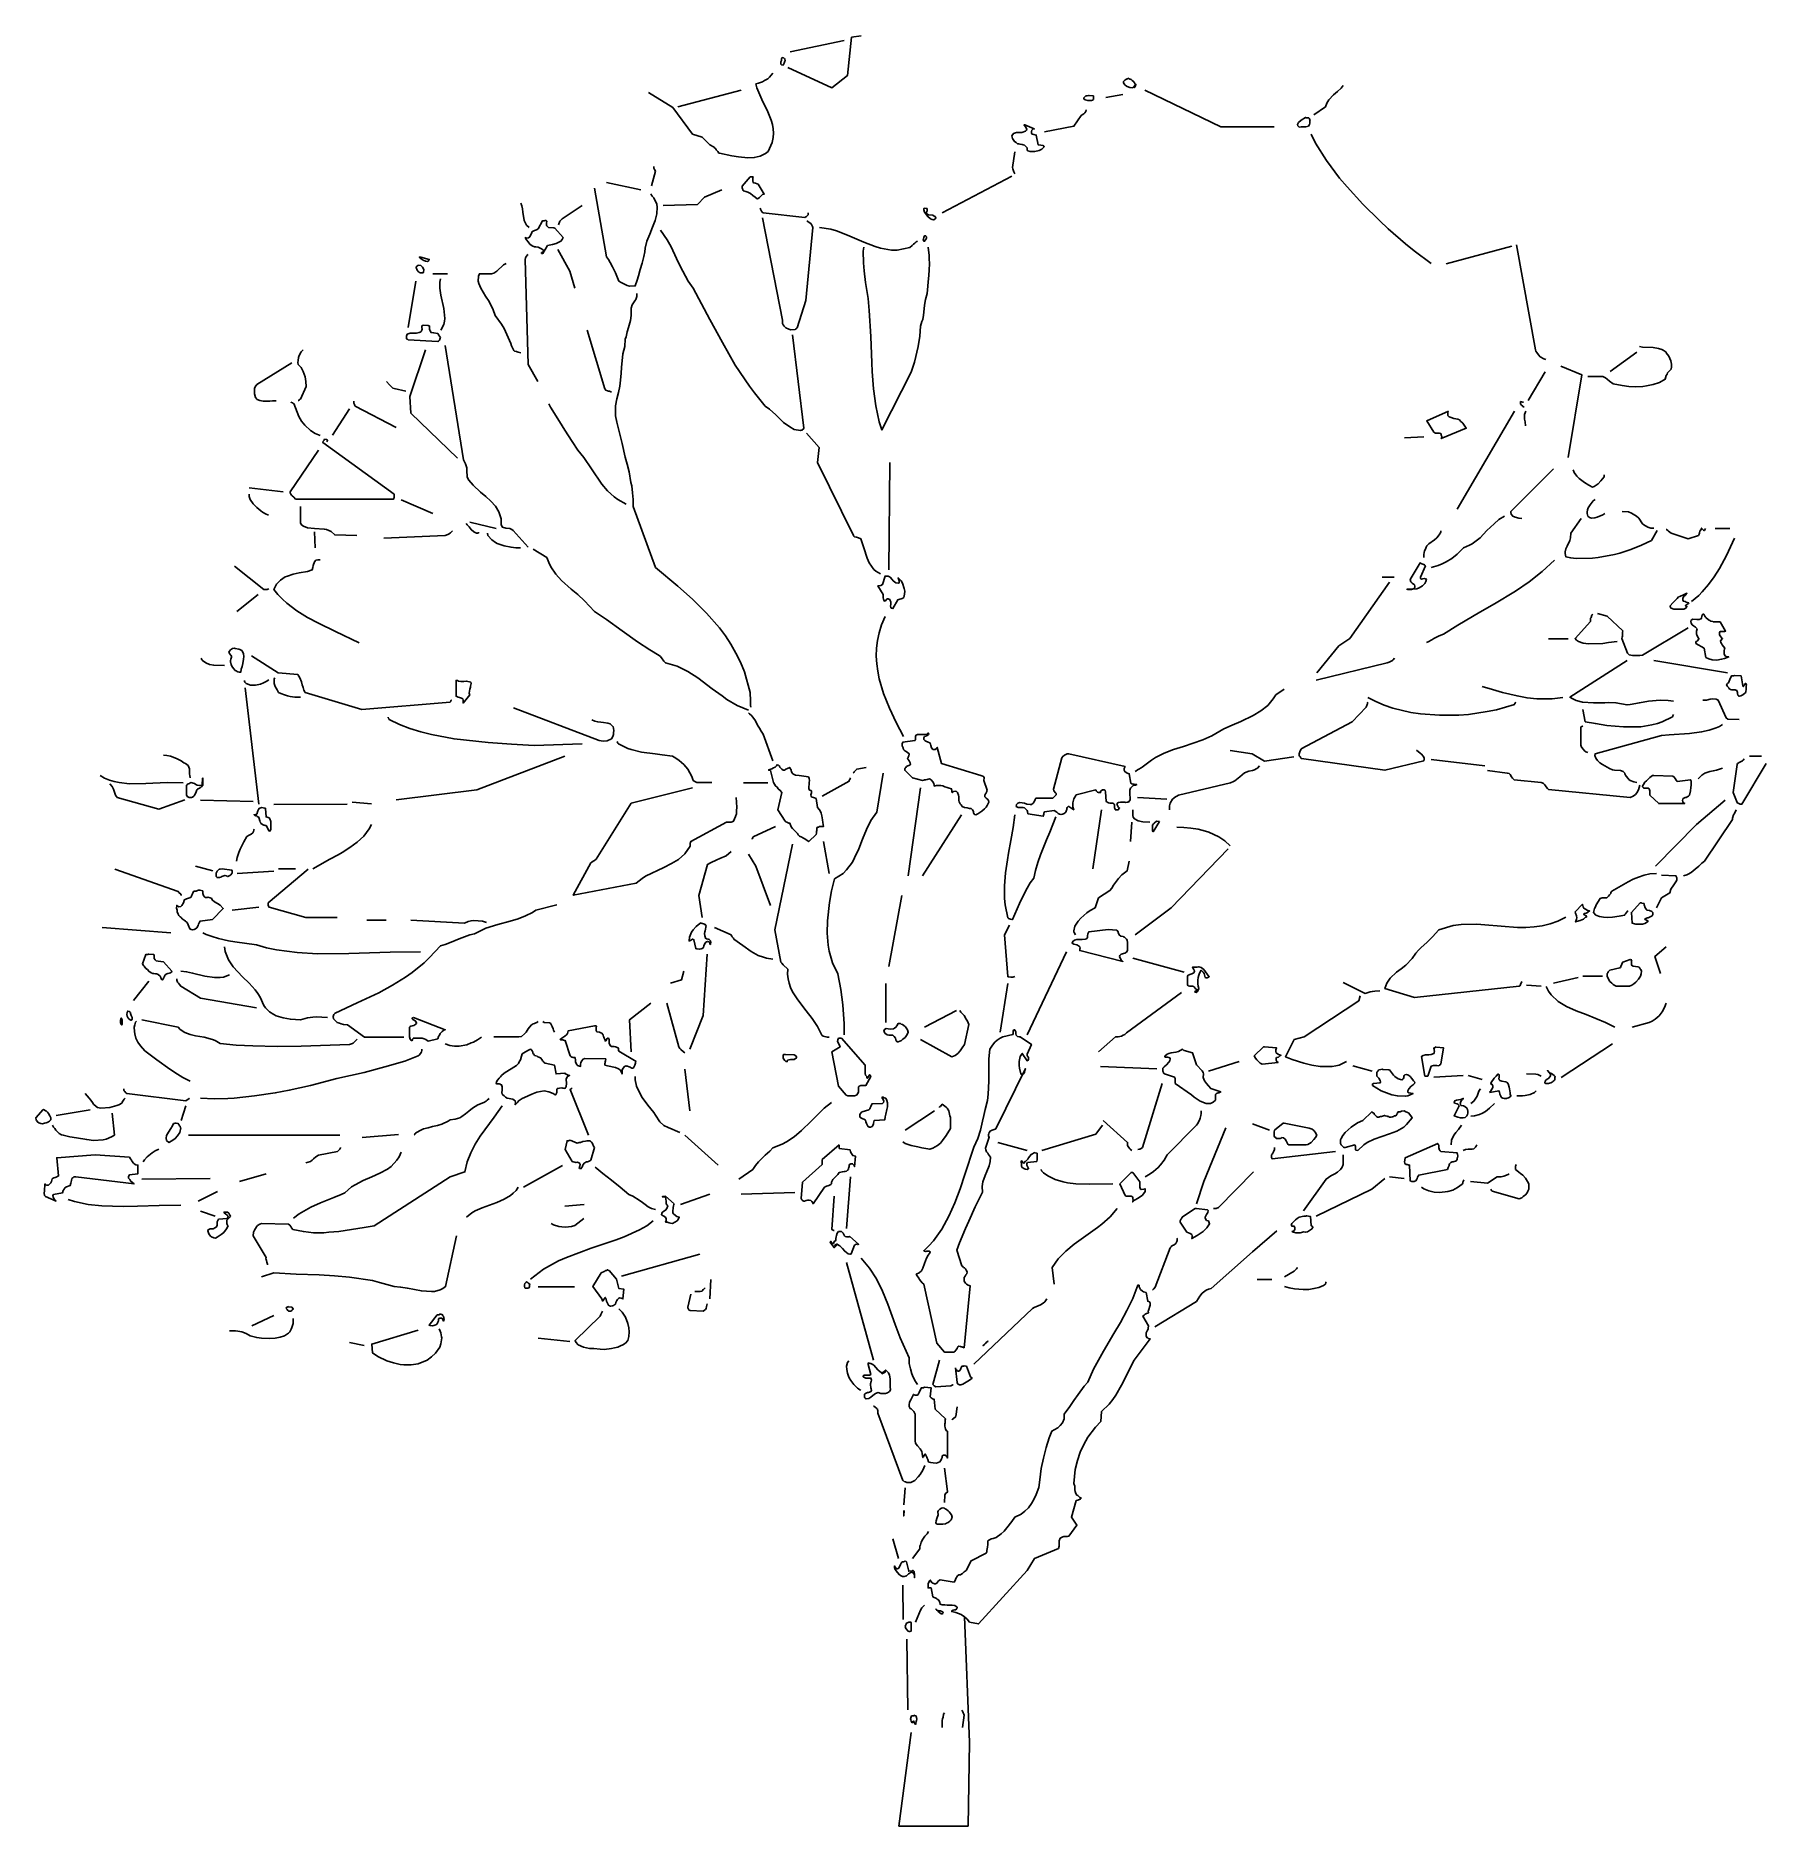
# Model space of a CAD drawing. Header units: metres. Extents: x -5.8 to 5, y 0 to 11.2.
import ezdxf

# ---------------------------------------------------------------- set-up
doc = ezdxf.new("R2010")
doc.units = ezdxf.units.M

msp = doc.modelspace()

# ---------------------------------------------------------------- linework, layer by layer
msp.add_line((-0.432, 0), (0, 0))
at = {"flags": 128}
for points in [[(-0.668, 11.17), (-0.728, 11.161), (-0.754, 10.922), (-0.85, 10.846), (-1.126, 10.972)], [(-0.775, 11.141), (-1.11, 11.07)], [(-1.146, 11.029), (-1.144, 11.024), (-1.143, 11.016), (-1.144, 11.012), (-1.146, 11.005), (-1.148, 10.999), (-1.152, 10.991), (-1.155, 10.988), (-1.166, 10.99), (-1.17, 10.994), (-1.17, 11.008), (-1.166, 11.016), (-1.165, 11.026), (-1.16, 11.035), (-1.152, 11.032), (-1.148, 11.029), (-1.146, 11.029), (-1.146, 11.029)], [(-1.218, 10.938), (-1.229, 10.924), (-1.24, 10.913), (-1.251, 10.903), (-1.27, 10.892), (-1.283, 10.884), (-1.308, 10.875), (-1.325, 10.87), (-1.319, 10.845), (-1.288, 10.773), (-1.25, 10.697), (-1.229, 10.644), (-1.222, 10.617), (-1.217, 10.59), (-1.215, 10.562), (-1.217, 10.535), (-1.223, 10.505), (-1.248, 10.449), (-1.264, 10.436), (-1.299, 10.419), (-1.335, 10.411), (-1.374, 10.409), (-1.434, 10.416), (-1.475, 10.422), (-1.552, 10.438), (-1.555, 10.439), (-1.563, 10.449), (-1.572, 10.46), (-1.575, 10.466), (-1.58, 10.469), (-1.585, 10.475), (-1.593, 10.48), (-1.607, 10.488), (-1.613, 10.491), (-1.659, 10.537), (-1.72, 10.556), (-1.843, 10.724), (-1.995, 10.817)], [(1.01, 10.9), (1.016, 10.897), (1.023, 10.892), (1.031, 10.886), (1.038, 10.876), (1.045, 10.861), (1.038, 10.853), (1.035, 10.846), (1.042, 10.854), (1.046, 10.867), (1.043, 10.867), (1.024, 10.846), (1.009, 10.848), (1.001, 10.85), (0.987, 10.856), (0.976, 10.865), (0.969, 10.876), (0.969, 10.886), (0.976, 10.894), (0.983, 10.897), (0.991, 10.901), (0.994, 10.901), (1.001, 10.906), (1.002, 10.905), (1.004, 10.903), (1.007, 10.9), (1.01, 10.9), (1.01, 10.9)], [(2.339, 10.861), (2.326, 10.843), (2.303, 10.823), (2.279, 10.802), (2.249, 10.771), (2.237, 10.751), (2.229, 10.728), (2.157, 10.678)], [(-1.417, 10.831), (-1.811, 10.728)], [(0.751, 10.799), (0.754, 10.798), (0.781, 10.795), (0.781, 10.774), (0.776, 10.769), (0.768, 10.766), (0.746, 10.766), (0.73, 10.771), (0.722, 10.777), (0.722, 10.784), (0.725, 10.788), (0.733, 10.795), (0.741, 10.796), (0.751, 10.799), (0.751, 10.799)], [(0.965, 10.804), (0.858, 10.785)], [(1.101, 10.831), (1.575, 10.603), (1.908, 10.603)], [(0.353, 10.615), (0.412, 10.59), (0.405, 10.589), (0.397, 10.582), (0.394, 10.574), (0.395, 10.563), (0.398, 10.557), (0.409, 10.554), (0.424, 10.551), (0.436, 10.491), (0.452, 10.489), (0.468, 10.486), (0.474, 10.478), (0.46, 10.464), (0.442, 10.455), (0.416, 10.449), (0.386, 10.449), (0.372, 10.452), (0.37, 10.455), (0.368, 10.46), (0.368, 10.466), (0.367, 10.471), (0.362, 10.478), (0.351, 10.488), (0.343, 10.491), (0.337, 10.493), (0.323, 10.494), (0.315, 10.496), (0.307, 10.497), (0.298, 10.504), (0.288, 10.511), (0.276, 10.529), (0.273, 10.546), (0.282, 10.56), (0.302, 10.567), (0.321, 10.567), (0.334, 10.568), (0.357, 10.576), (0.364, 10.582), (0.365, 10.585), (0.359, 10.6), (0.348, 10.612), (0.348, 10.614), (0.353, 10.615), (0.353, 10.615)], [(0.735, 10.708), (0.733, 10.699), (0.727, 10.689), (0.721, 10.683), (0.71, 10.677), (0.705, 10.673), (0.659, 10.606), (0.475, 10.571)], [(2.124, 10.658), (2.125, 10.655), (2.128, 10.653), (2.13, 10.65), (2.133, 10.648), (2.131, 10.642), (2.131, 10.625), (2.13, 10.617), (2.122, 10.607), (2.114, 10.604), (2.106, 10.603), (2.078, 10.603), (2.064, 10.601), (2.056, 10.609), (2.054, 10.617), (2.061, 10.629), (2.078, 10.645), (2.105, 10.661), (2.106, 10.659), (2.124, 10.658), (2.124, 10.658)], [(2.139, 10.556), (2.166, 10.5), (2.235, 10.392), (2.317, 10.283), (2.363, 10.228), (2.462, 10.121), (2.566, 10.018), (2.619, 9.967), (2.728, 9.873), (2.781, 9.829), (2.888, 9.749)], [(0.291, 10.447), (0.277, 10.349), (0.279, 10.34), (0.28, 10.334), (0.282, 10.327), (0.284, 10.321), (0.288, 10.313), (0.291, 10.31)], [(-1.961, 10.356), (-1.961, 10.345), (-1.959, 10.34), (-1.958, 10.337), (-1.956, 10.334), (-1.954, 10.329), (-1.951, 10.326), (-1.975, 10.235)], [(-1.341, 10.29), (-1.343, 10.283), (-1.344, 10.28), (-1.344, 10.265), (-1.341, 10.255), (-1.338, 10.254), (-1.327, 10.25), (-1.317, 10.246), (-1.311, 10.244), (-1.273, 10.183), (-1.283, 10.18), (-1.288, 10.176), (-1.291, 10.172), (-1.295, 10.167), (-1.303, 10.161), (-1.31, 10.156), (-1.316, 10.153), (-1.33, 10.164), (-1.344, 10.175), (-1.358, 10.186), (-1.374, 10.195), (-1.387, 10.2), (-1.402, 10.203), (-1.404, 10.206), (-1.406, 10.21), (-1.407, 10.213), (-1.409, 10.216), (-1.41, 10.221), (-1.41, 10.233), (-1.36, 10.29), (-1.341, 10.29), (-1.341, 10.29)], [(0.273, 10.294), (-0.163, 10.066)], [(-2.332, 10.219), (-2.256, 9.791), (-2.245, 9.774), (-2.234, 9.757), (-2.219, 9.728), (-2.201, 9.691), (-2.189, 9.661), (-2.179, 9.64), (-2.165, 9.632), (-2.127, 9.613), (-2.113, 9.609), (-2.077, 9.61), (-2.066, 9.646), (-2.058, 9.673), (-2.046, 9.713), (-2.035, 9.752), (-2.024, 9.794), (-2.017, 9.823), (-2.016, 9.845), (-2.005, 9.889), (-1.987, 9.933), (-1.97, 9.977), (-1.953, 10.019), (-1.942, 10.06), (-1.94, 10.101), (-1.943, 10.12), (-1.961, 10.159), (-1.967, 10.165), (-1.972, 10.17), (-1.976, 10.176), (-1.978, 10.18), (-1.981, 10.184)], [(-2.256, 10.255), (-2.042, 10.21)], [(-1.538, 10.21), (-1.645, 10.164), (-1.69, 10.118), (-1.904, 10.112)], [(-2.791, 10.126), (-2.785, 10.109), (-2.78, 10.09), (-2.779, 10.07), (-2.771, 10.018), (-2.756, 9.989), (-2.739, 9.974)], [(-2.409, 10.112), (-2.533, 10.029), (-2.547, 10.013), (-2.557, 9.991)], [(-1.299, 10.096), (-1.297, 10.088), (-1.294, 10.084), (-1.289, 10.077), (-1.286, 10.071), (-1.28, 10.066), (-1.019, 10.037), (-1.014, 10.04), (-1.008, 10.043), (-0.998, 10.054), (-0.998, 10.066)], [(-0.256, 10.092), (-0.257, 10.088), (-0.257, 10.079), (-0.259, 10.074), (-0.261, 10.07), (-0.262, 10.066), (-0.259, 10.059), (-0.248, 10.054), (-0.22, 10.051), (-0.212, 10.046), (-0.207, 10.043), (-0.202, 10.035), (-0.206, 10.029), (-0.215, 10.022), (-0.224, 10.024), (-0.235, 10.029), (-0.253, 10.043), (-0.272, 10.07), (-0.276, 10.085), (-0.276, 10.092), (-0.275, 10.095), (-0.261, 10.092), (-0.256, 10.092), (-0.256, 10.092)], [(-2.639, 10.019), (-2.634, 10.018), (-2.629, 10.013), (-2.631, 10.002), (-2.631, 9.989), (-2.629, 9.985), (-2.618, 9.975), (-2.585, 9.972), (-2.579, 9.97), (-2.528, 9.912), (-2.533, 9.9), (-2.541, 9.89), (-2.571, 9.875), (-2.593, 9.868), (-2.624, 9.862), (-2.653, 9.813), (-2.662, 9.813), (-2.662, 9.818), (-2.657, 9.819), (-2.648, 9.829), (-2.65, 9.832), (-2.662, 9.841), (-2.67, 9.846), (-2.678, 9.849), (-2.684, 9.851), (-2.698, 9.853), (-2.705, 9.853), (-2.72, 9.86), (-2.734, 9.871), (-2.745, 9.884), (-2.756, 9.898), (-2.764, 9.912), (-2.756, 9.908), (-2.745, 9.909), (-2.742, 9.909), (-2.733, 9.92), (-2.723, 9.944), (-2.722, 9.947), (-2.719, 9.95), (-2.714, 9.952), (-2.705, 9.955), (-2.7, 9.958), (-2.694, 9.959), (-2.684, 9.966), (-2.657, 10.016), (-2.645, 10.016), (-2.639, 10.019), (-2.639, 10.019)], [(-1.92, 9.958), (-1.879, 9.897), (-1.854, 9.853), (-1.819, 9.782), (-1.797, 9.733), (-1.747, 9.639), (-1.717, 9.595), (-1.612, 9.4), (-1.533, 9.256), (-1.453, 9.116), (-1.365, 8.984), (-1.333, 8.942), (-1.266, 8.86), (-1.239, 8.84), (-1.201, 8.805), (-1.152, 8.758), (-1.113, 8.73), (-1.085, 8.715), (-1.047, 8.708), (-1.042, 8.709), (-1.039, 8.711), (-1.034, 8.712), (-1.031, 8.714), (-1.03, 8.717), (-1.025, 8.722), (-1.097, 9.304)], [(-1.284, 10.035), (-1.159, 9.396), (-1.159, 9.376), (-1.157, 9.371), (-1.155, 9.368), (-1.149, 9.359), (-1.138, 9.349), (-1.119, 9.341), (-1.107, 9.337), (-1.08, 9.338), (-1.077, 9.34), (-1.071, 9.345), (-1.067, 9.349), (-1.014, 9.518), (-0.97, 9.975), (-0.971, 9.981), (-0.978, 9.994), (-0.982, 9.999), (-0.992, 10.005), (-1.001, 10.011), (-1.006, 10.016)], [(-0.927, 9.974), (-0.857, 9.963), (-0.822, 9.953), (-0.753, 9.926), (-0.651, 9.882), (-0.581, 9.856), (-0.547, 9.845), (-0.478, 9.834), (-0.443, 9.834), (-0.364, 9.849), (-0.35, 9.862), (-0.341, 9.87), (-0.333, 9.876), (-0.325, 9.884), (-0.317, 9.889)], [(-2.561, 9.837), (-2.486, 9.702), (-2.455, 9.595)], [(-0.652, 9.851), (-0.655, 9.826), (-0.654, 9.753), (-0.649, 9.705), (-0.64, 9.631), (-0.632, 9.582), (-0.624, 9.532), (-0.618, 9.456), (-0.608, 9.294), (-0.602, 9.131), (-0.6, 9.076), (-0.591, 8.967), (-0.577, 8.862), (-0.567, 8.811), (-0.555, 8.761), (-0.539, 8.712), (-0.355, 9.071), (-0.336, 9.135), (-0.313, 9.233), (-0.302, 9.296), (-0.297, 9.359), (-0.289, 9.387), (-0.284, 9.401), (-0.279, 9.428), (-0.275, 9.466), (-0.273, 9.489), (-0.267, 9.525), (-0.256, 9.563), (-0.248, 9.656), (-0.245, 9.675), (-0.243, 9.711), (-0.242, 9.747), (-0.243, 9.782), (-0.243, 9.799), (-0.251, 9.851)], [(-0.264, 9.923), (-0.264, 9.92), (-0.261, 9.917), (-0.261, 9.908), (-0.262, 9.903), (-0.267, 9.897), (-0.272, 9.889), (-0.278, 9.89), (-0.279, 9.893), (-0.281, 9.897), (-0.279, 9.904), (-0.278, 9.912), (-0.272, 9.923), (-0.264, 9.923), (-0.264, 9.923)], [(3.391, 9.857), (2.981, 9.747)], [(3.421, 9.867), (3.539, 9.212), (3.542, 9.203), (3.547, 9.195), (3.558, 9.181), (3.569, 9.168), (3.591, 9.156), (3.604, 9.151)], [(-3.431, 9.739), (-3.415, 9.738), (-3.409, 9.731), (-3.404, 9.727), (-3.398, 9.717), (-3.397, 9.711), (-3.398, 9.698), (-3.401, 9.691), (-3.415, 9.691), (-3.422, 9.692), (-3.426, 9.695), (-3.431, 9.7), (-3.437, 9.708), (-3.445, 9.725), (-3.444, 9.728), (-3.434, 9.738), (-3.431, 9.739), (-3.431, 9.739)], [(-3.415, 9.79), (-3.362, 9.775), (-3.367, 9.766), (-3.373, 9.763), (-3.386, 9.764), (-3.4, 9.771), (-3.419, 9.783), (-3.425, 9.79), (-3.415, 9.79), (-3.415, 9.79)], [(-2.882, 9.75), (-2.9, 9.741), (-2.94, 9.702), (-2.959, 9.689), (-2.974, 9.686), (-3.049, 9.686), (-3.055, 9.67), (-3.057, 9.64), (-3.054, 9.626), (-3.041, 9.595), (-3.011, 9.546), (-2.989, 9.513), (-2.963, 9.461), (-2.952, 9.426), (-2.911, 9.371), (-2.895, 9.345), (-2.87, 9.289), (-2.854, 9.25), (-2.849, 9.236), (-2.837, 9.211), (-2.835, 9.206), (-2.83, 9.203), (-2.819, 9.2), (-2.813, 9.198), (-2.807, 9.197), (-2.791, 9.192)], [(-2.745, 9.805), (-2.749, 9.804), (-2.755, 9.796), (-2.76, 9.79), (-2.761, 9.785), (-2.764, 9.775), (-2.745, 9.12), (-2.686, 9.013)], [(-3.447, 9.64), (-3.493, 9.351)], [(-3.34, 9.686), (-3.249, 9.686)], [(-3.293, 9.654), (-3.297, 9.634), (-3.297, 9.595), (-3.291, 9.552), (-3.272, 9.469), (-3.268, 9.428), (-3.266, 9.407), (-3.268, 9.389), (-3.272, 9.37), (-3.29, 9.334)], [(-2.068, 9.563), (-2.068, 9.543), (-2.074, 9.525), (-2.079, 9.516), (-2.096, 9.491), (-2.102, 9.472), (-2.102, 9.425), (-2.107, 9.395), (-2.12, 9.351), (-2.127, 9.323), (-2.135, 9.293), (-2.14, 9.278), (-2.143, 9.231), (-2.154, 9.186), (-2.159, 9.143), (-2.164, 9.102), (-2.165, 9.063), (-2.171, 9.003), (-2.173, 8.984), (-2.181, 8.945), (-2.193, 8.906), (-2.201, 8.862), (-2.2, 8.799), (-2.193, 8.759), (-2.16, 8.627), (-2.14, 8.542), (-2.127, 8.497), (-2.116, 8.451), (-2.104, 8.384), (-2.099, 8.362), (-2.094, 8.319), (-2.091, 8.277), (-2.091, 8.234), (-1.95, 7.854), (-1.811, 7.737), (-1.72, 7.655), (-1.632, 7.569), (-1.552, 7.476), (-1.514, 7.426), (-1.481, 7.374), (-1.45, 7.319), (-1.421, 7.262), (-1.396, 7.203), (-1.36, 7.074), (-1.36, 7.053), (-1.358, 7.042), (-1.358, 6.992), (-1.357, 6.982)], [(-3.4, 9.365), (-3.37, 9.362), (-3.36, 9.359), (-3.36, 9.34), (-3.359, 9.334), (-3.357, 9.329), (-3.351, 9.319), (-3.335, 9.318), (-3.309, 9.313), (-3.307, 9.31), (-3.304, 9.305), (-3.293, 9.289), (-3.294, 9.283), (-3.296, 9.278), (-3.297, 9.275), (-3.299, 9.271), (-3.305, 9.266), (-3.309, 9.263), (-3.494, 9.274), (-3.499, 9.277), (-3.502, 9.278), (-3.504, 9.283), (-3.505, 9.286), (-3.505, 9.296), (-3.5, 9.308), (-3.482, 9.316), (-3.441, 9.316), (-3.426, 9.319), (-3.42, 9.321), (-3.412, 9.326), (-3.408, 9.334), (-3.406, 9.34), (-3.408, 9.351), (-3.409, 9.359), (-3.408, 9.36), (-3.404, 9.362), (-3.403, 9.363), (-3.4, 9.365), (-3.4, 9.365)], [(-2.377, 9.334), (-2.267, 8.967), (-2.261, 8.959), (-2.25, 8.956), (-2.244, 8.954), (-2.238, 8.953), (-2.225, 8.948)], [(-4.15, 9.211), (-4.161, 9.198), (-4.173, 9.176), (-4.178, 9.164), (-4.181, 9.145), (-4.183, 9.132), (-4.18, 9.12), (-4.162, 9.101), (-4.15, 9.077), (-4.142, 9.06), (-4.137, 9.043), (-4.133, 9.013), (-4.131, 8.983), (-4.166, 8.904), (-4.169, 8.903), (-4.172, 8.901), (-4.173, 8.898), (-4.177, 8.896), (-4.18, 8.895)], [(-3.386, 9.211), (-3.483, 8.921), (-3.477, 8.815), (-3.187, 8.535)], [(-3.263, 9.238), (-3.148, 8.524), (-3.136, 8.5), (-3.129, 8.475), (-3.128, 8.461), (-3.126, 8.417), (-3.115, 8.398), (-3.088, 8.366), (-3.043, 8.324), (-3.01, 8.297), (-2.978, 8.267), (-2.95, 8.236), (-2.928, 8.2), (-2.914, 8.156), (-2.914, 8.121), (-2.909, 8.11), (-2.906, 8.105), (-2.884, 8.099), (-2.859, 8.096), (-2.848, 8.091), (-2.838, 8.083), (-2.745, 7.979)], [(4.187, 9.231), (4.206, 9.228), (4.272, 9.225), (4.306, 9.22), (4.327, 9.214), (4.336, 9.209), (4.354, 9.197), (4.355, 9.192), (4.371, 9.172), (4.384, 9.143), (4.388, 9.121), (4.388, 9.105), (4.385, 9.09), (4.371, 9.077), (4.363, 9.068), (4.36, 9.06), (4.355, 9.052), (4.347, 9.028), (4.313, 9.008), (4.273, 8.994), (4.231, 8.986), (4.209, 8.983), (4.165, 8.981), (4.122, 8.983), (4.08, 8.988), (4.023, 8.999), (4.001, 9.016), (3.987, 9.028), (3.975, 9.036), (3.959, 9.044), (3.866, 9.044)], [(4.171, 9.197), (4.005, 9.076)], [(-4.219, 9.131), (-4.439, 8.994), (-4.449, 8.981), (-4.452, 8.97), (-4.453, 8.958), (-4.452, 8.937), (-4.446, 8.914), (-4.435, 8.901), (-4.42, 8.895), (-4.398, 8.89), (-4.357, 8.89), (-4.34, 8.892), (-4.317, 8.892)], [(3.6, 9.074), (3.493, 8.896)], [(3.696, 9.109), (3.828, 9.055), (3.742, 8.539)], [(-3.629, 9.013), (-3.61, 8.992), (-3.59, 8.973), (-3.581, 8.969), (-3.508, 8.953)], [(-4.225, 8.885), (-4.225, 8.884), (-4.216, 8.881), (-4.211, 8.877), (-4.208, 8.876), (-4.177, 8.796), (-4.159, 8.767), (-4.139, 8.741), (-4.103, 8.708), (-4.074, 8.689), (-4.043, 8.676)], [(-3.859, 8.844), (-3.966, 8.678)], [(-3.832, 8.89), (-3.832, 8.879), (-3.831, 8.874), (-3.829, 8.871), (-3.827, 8.863), (-3.824, 8.86), (-3.568, 8.726)], [(-2.617, 8.874), (-2.607, 8.854), (-2.55, 8.764), (-2.517, 8.711), (-2.47, 8.64), (-2.436, 8.585), (-2.399, 8.539), (-2.351, 8.469), (-2.286, 8.374), (-2.25, 8.332), (-2.209, 8.294), (-2.187, 8.277), (-2.135, 8.248)], [(2.996, 8.829), (2.993, 8.824), (2.992, 8.821), (2.992, 8.807), (2.993, 8.802), (2.996, 8.797), (3.001, 8.794), (3.012, 8.788), (3.029, 8.783), (3.055, 8.778), (3.064, 8.774), (3.072, 8.766), (3.086, 8.753), (3.107, 8.722), (2.951, 8.657), (2.954, 8.664), (2.954, 8.671), (2.951, 8.678), (2.951, 8.687), (2.946, 8.69), (2.938, 8.692), (2.916, 8.692), (2.91, 8.693), (2.905, 8.698), (2.86, 8.769), (2.996, 8.829)], [(3.407, 8.829), (3.051, 8.218)], [(3.468, 8.855), (3.464, 8.855), (3.46, 8.857), (3.459, 8.86), (3.451, 8.866), (3.445, 8.874), (3.445, 8.884), (3.446, 8.888), (3.46, 8.885), (3.465, 8.885)], [(3.479, 8.829), (3.471, 8.808), (3.471, 8.778), (3.475, 8.761), (3.476, 8.737)], [(-4.054, 8.585), (-4.23, 8.325), (-4.23, 8.318), (-4.225, 8.31), (-4.222, 8.305), (-4.218, 8.3), (-4.208, 8.292), (-4.196, 8.28), (-3.585, 8.28), (-3.584, 8.285), (-3.582, 8.289), (-3.582, 8.307), (-3.581, 8.31), (-4.026, 8.632), (-4.024, 8.642), (-4.019, 8.648), (-4.015, 8.653), (-4.002, 8.651), (-3.997, 8.645), (-3.999, 8.642), (-4.002, 8.637)], [(-1.009, 8.692), (-0.929, 8.601), (-0.94, 8.509), (-0.715, 8.053), (-0.714, 8.049), (-0.709, 8.045), (-0.698, 8.042), (-0.685, 8.038), (-0.67, 8.031), (-0.651, 7.975), (-0.63, 7.912), (-0.618, 7.882), (-0.589, 7.841), (-0.577, 7.83), (-0.547, 7.813)], [(2.842, 8.668), (2.721, 8.662)], [(-0.489, 8.508), (-0.495, 7.838)], [(3.651, 8.469), (3.386, 8.203), (3.385, 8.196), (3.388, 8.185), (3.397, 8.174), (3.412, 8.167), (3.434, 8.16), (3.453, 8.159)], [(3.773, 8.462), (3.781, 8.445), (3.797, 8.423), (3.811, 8.409), (3.844, 8.384), (3.872, 8.366), (3.894, 8.355), (3.905, 8.358), (3.929, 8.376), (3.946, 8.393), (3.957, 8.407), (3.967, 8.418), (3.967, 8.432)], [(-4.486, 8.351), (-4.273, 8.325)], [(-4.486, 8.31), (-4.486, 8.296), (-4.479, 8.278), (-4.46, 8.251), (-4.438, 8.228), (-4.413, 8.206), (-4.403, 8.198), (-4.384, 8.187), (-4.365, 8.179)], [(-3.538, 8.275), (-3.34, 8.19)], [(3.912, 8.278), (3.899, 8.269), (3.88, 8.245), (3.868, 8.226), (3.863, 8.212), (3.861, 8.198), (3.861, 8.19), (3.866, 8.174), (3.876, 8.165), (3.888, 8.16), (3.91, 8.162), (3.924, 8.167), (3.959, 8.182), (3.972, 8.19)], [(-4.166, 8.233), (-4.166, 8.129), (-4.158, 8.118), (-4.147, 8.11), (-4.122, 8.101), (-4.079, 8.096), (-4.018, 8.093), (-4.004, 8.09), (-3.975, 8.077), (-3.952, 8.056), (-3.815, 8.052)], [(3.346, 8.174), (3.311, 8.152), (3.28, 8.126), (3.235, 8.083), (3.193, 8.039), (3.144, 8.001), (3.127, 7.992), (3.089, 7.976), (3.051, 7.937), (3.017, 7.91), (2.982, 7.888), (2.957, 7.877), (2.932, 7.866), (2.889, 7.854)], [(3.824, 8.159), (3.759, 8.067), (3.758, 8.039), (3.753, 8.022), (3.736, 7.987), (3.728, 7.97), (3.723, 7.951), (3.723, 7.94), (3.728, 7.92), (3.759, 7.913), (3.792, 7.91), (3.894, 7.912), (3.929, 7.915), (4.031, 7.935), (4.066, 7.943), (4.134, 7.965), (4.2, 7.992), (4.262, 8.022), (4.297, 8.083)], [(4.08, 8.203), (4.119, 8.2), (4.138, 8.193), (4.17, 8.173), (4.184, 8.16), (4.207, 8.126), (4.22, 8.115), (4.229, 8.11), (4.239, 8.105), (4.259, 8.099), (4.278, 8.099)], [(-4.078, 8.075), (-4.074, 7.976)], [(-3.217, 8.082), (-3.228, 8.072), (-3.231, 8.067), (-3.242, 8.061), (-3.247, 8.058), (-3.263, 8.052), (-3.645, 8.036)], [(-3.132, 8.127), (-3.125, 8.119), (-3.113, 8.107), (-3.101, 8.09), (-3.085, 8.075), (-3.068, 8.067), (-3.062, 8.067), (-3.058, 8.069), (-3.054, 8.069), (-3.052, 8.071)], [(-3.11, 8.137), (-2.945, 8.097)], [(-2.999, 8.067), (-2.999, 8.061), (-2.997, 8.058), (-2.997, 8.053), (-2.972, 8.025), (-2.95, 8.009), (-2.939, 8.003), (-2.896, 7.989), (-2.852, 7.979), (-2.823, 7.976), (-2.793, 7.976)], [(2.949, 8.082), (2.948, 8.074), (2.938, 8.056), (2.924, 8.039), (2.908, 8.025), (2.874, 8), (2.861, 7.989), (2.856, 7.979), (2.852, 7.968), (2.847, 7.957), (2.844, 7.946), (2.842, 7.934), (2.842, 7.915)], [(4.355, 8.091), (4.357, 8.09), (4.365, 8.083), (4.369, 8.079), (4.376, 8.074), (4.385, 8.067), (4.492, 8.031), (4.555, 8.053), (4.558, 8.056), (4.56, 8.061), (4.561, 8.067), (4.563, 8.072), (4.564, 8.079), (4.572, 8.091), (4.574, 8.097), (4.575, 8.099), (4.586, 8.086), (4.59, 8.085), (4.593, 8.085), (4.599, 8.097)], [(4.66, 8.097), (4.752, 8.097)], [(-2.714, 7.968), (-2.628, 7.915), (-2.617, 7.885), (-2.604, 7.858), (-2.572, 7.811), (-2.538, 7.772), (-2.478, 7.718), (-2.436, 7.684), (-2.393, 7.646), (-2.332, 7.578), (-2.256, 7.528), (-2.159, 7.459), (-2.063, 7.39), (-1.987, 7.339), (-1.929, 7.305), (-1.92, 7.297), (-1.909, 7.284), (-1.903, 7.276), (-1.898, 7.269), (-1.888, 7.258), (-1.816, 7.237), (-1.75, 7.204), (-1.687, 7.165), (-1.597, 7.097), (-1.536, 7.052), (-1.506, 7.03), (-1.442, 6.992), (-1.371, 6.962)], [(4.78, 8.036), (4.731, 7.928), (4.687, 7.847), (4.654, 7.795), (4.618, 7.747), (4.579, 7.701), (4.557, 7.679), (4.513, 7.64)], [(-4.578, 7.861), (-4.395, 7.715), (-4.373, 7.715), (-4.37, 7.717), (-4.364, 7.72)], [(-4.043, 7.902), (-4.057, 7.902), (-4.07, 7.898), (-4.079, 7.888), (-4.087, 7.865), (-4.089, 7.854), (-4.092, 7.838), (-4.123, 7.828), (-4.175, 7.819), (-4.211, 7.811), (-4.246, 7.8), (-4.262, 7.794), (-4.291, 7.775), (-4.315, 7.75), (-4.332, 7.715), (-4.307, 7.684), (-4.279, 7.655), (-4.251, 7.63), (-4.188, 7.583), (-4.123, 7.542), (-4.054, 7.506), (-3.947, 7.454), (-3.799, 7.383)], [(2.828, 7.877), (2.83, 7.876), (2.842, 7.872), (2.845, 7.871), (2.847, 7.868), (2.852, 7.863), (2.822, 7.792), (2.822, 7.784), (2.827, 7.781), (2.836, 7.783), (2.845, 7.784), (2.858, 7.781), (2.855, 7.766), (2.849, 7.753), (2.833, 7.739), (2.814, 7.726), (2.798, 7.721), (2.765, 7.717), (2.737, 7.717), (2.742, 7.715), (2.765, 7.715), (2.781, 7.723), (2.787, 7.731), (2.786, 7.737), (2.783, 7.744), (2.77, 7.756), (2.762, 7.764), (2.757, 7.778), (2.819, 7.882), (2.823, 7.88), (2.825, 7.879), (2.827, 7.877), (2.828, 7.877), (2.828, 7.877)], [(3.657, 7.899), (3.581, 7.828), (3.5, 7.764), (3.415, 7.706), (3.283, 7.626), (3.191, 7.574), (3.055, 7.493), (2.965, 7.437), (2.938, 7.427), (2.904, 7.41), (2.893, 7.402), (2.869, 7.39), (2.858, 7.385)], [(-0.5, 7.8), (-0.487, 7.792), (-0.475, 7.778), (-0.468, 7.77), (-0.451, 7.758), (-0.435, 7.755), (-0.432, 7.756), (-0.43, 7.761), (-0.43, 7.77), (-0.435, 7.783), (-0.438, 7.788), (-0.419, 7.769), (-0.41, 7.755), (-0.399, 7.723), (-0.396, 7.706), (-0.397, 7.687), (-0.402, 7.666), (-0.408, 7.662), (-0.413, 7.659), (-0.419, 7.657), (-0.426, 7.655), (-0.432, 7.654), (-0.44, 7.651), (-0.47, 7.597), (-0.478, 7.599), (-0.482, 7.602), (-0.484, 7.613), (-0.482, 7.622), (-0.482, 7.637), (-0.49, 7.654), (-0.495, 7.655), (-0.498, 7.657), (-0.503, 7.657), (-0.508, 7.655), (-0.519, 7.644), (-0.525, 7.646), (-0.526, 7.651), (-0.528, 7.655), (-0.53, 7.663), (-0.53, 7.685), (-0.563, 7.739), (-0.545, 7.74), (-0.534, 7.747), (-0.519, 7.8), (-0.5, 7.8), (-0.5, 7.8)], [(2.628, 7.761), (2.38, 7.41), (2.312, 7.364), (2.175, 7.196)], [(2.583, 7.792), (2.658, 7.792)], [(-4.43, 7.685), (-4.562, 7.578)], [(4.476, 7.685), (4.472, 7.679), (4.467, 7.676), (4.459, 7.662), (4.457, 7.655), (4.459, 7.649), (4.462, 7.643), (4.473, 7.64), (4.479, 7.637), (4.495, 7.632), (4.494, 7.629), (4.479, 7.621), (4.475, 7.616), (4.475, 7.613), (4.484, 7.61), (4.476, 7.6), (4.464, 7.594), (4.453, 7.593), (4.435, 7.594), (4.401, 7.594), (4.385, 7.6), (4.38, 7.608), (4.38, 7.613), (4.395, 7.633), (4.406, 7.644), (4.423, 7.66), (4.431, 7.671), (4.44, 7.673), (4.462, 7.682), (4.478, 7.69), (4.483, 7.692), (4.476, 7.685), (4.476, 7.685)], [(-0.519, 7.547), (-0.541, 7.495), (-0.556, 7.446), (-0.566, 7.398), (-0.572, 7.349), (-0.574, 7.3), (-0.57, 7.253), (-0.564, 7.206), (-0.555, 7.158), (-0.528, 7.067), (-0.492, 6.976), (-0.449, 6.886), (-0.404, 6.798)], [(3.896, 7.563), (3.894, 7.56), (3.891, 7.555), (3.887, 7.542), (3.883, 7.536), (3.882, 7.528), (3.882, 7.517), (3.786, 7.41), (3.795, 7.399), (3.808, 7.391), (3.836, 7.382), (3.869, 7.377), (3.959, 7.38), (3.995, 7.385), (4.049, 7.391)], [(3.926, 7.567), (3.986, 7.549), (4.083, 7.457), (4.082, 7.449), (4.082, 7.424), (4.08, 7.418), (4.078, 7.41), (4.113, 7.319), (4.124, 7.309), (4.143, 7.305), (4.19, 7.305), (4.206, 7.306), (4.491, 7.476)], [(4.588, 7.563), (4.596, 7.55), (4.601, 7.542), (4.618, 7.526), (4.627, 7.522), (4.632, 7.519), (4.645, 7.517), (4.648, 7.515), (4.69, 7.514), (4.725, 7.456), (4.719, 7.454), (4.7, 7.454), (4.695, 7.453), (4.69, 7.453), (4.687, 7.448), (4.686, 7.44), (4.687, 7.434), (4.695, 7.421), (4.701, 7.413), (4.706, 7.41), (4.693, 7.396), (4.695, 7.385), (4.7, 7.379), (4.704, 7.371), (4.72, 7.349), (4.717, 7.344), (4.715, 7.336), (4.715, 7.314), (4.717, 7.308), (4.722, 7.302), (4.728, 7.298), (4.744, 7.295), (4.719, 7.286), (4.7, 7.281), (4.671, 7.276), (4.64, 7.278), (4.621, 7.283), (4.602, 7.292), (4.591, 7.349), (4.539, 7.38), (4.539, 7.387), (4.544, 7.393), (4.547, 7.394), (4.555, 7.404), (4.558, 7.41), (4.552, 7.418), (4.546, 7.432), (4.544, 7.438), (4.544, 7.456), (4.547, 7.471), (4.538, 7.481), (4.525, 7.489), (4.517, 7.495), (4.509, 7.506), (4.508, 7.517), (4.511, 7.525), (4.52, 7.531), (4.546, 7.528), (4.56, 7.528), (4.571, 7.533), (4.574, 7.534), (4.575, 7.539), (4.577, 7.547), (4.579, 7.558), (4.582, 7.561), (4.588, 7.563), (4.588, 7.563)], [(3.621, 7.409), (3.742, 7.409)], [(-4.785, 7.287), (-4.784, 7.283), (-4.781, 7.278), (-4.777, 7.273), (-4.757, 7.258), (-4.733, 7.248), (-4.707, 7.243), (-4.639, 7.242)], [(-4.578, 7.349), (-4.573, 7.347), (-4.551, 7.344), (-4.545, 7.342), (-4.532, 7.335), (-4.524, 7.32), (-4.521, 7.314), (-4.519, 7.298), (-4.521, 7.281), (-4.526, 7.254), (-4.53, 7.236), (-4.535, 7.218), (-4.537, 7.201), (-4.549, 7.201), (-4.556, 7.203), (-4.56, 7.204), (-4.568, 7.209), (-4.573, 7.21), (-4.582, 7.221), (-4.59, 7.231), (-4.597, 7.242), (-4.598, 7.247), (-4.601, 7.258), (-4.603, 7.261), (-4.603, 7.272), (-4.6, 7.281), (-4.598, 7.287), (-4.597, 7.294), (-4.597, 7.303), (-4.6, 7.305), (-4.603, 7.309), (-4.609, 7.317), (-4.612, 7.324), (-4.609, 7.331), (-4.603, 7.339), (-4.597, 7.344), (-4.589, 7.347), (-4.578, 7.349), (-4.578, 7.349)], [(-4.471, 7.302), (-4.304, 7.195), (-4.183, 7.185), (-4.169, 7.165), (-4.159, 7.14), (-4.155, 7.122), (-4.15, 7.105), (-4.144, 7.088), (-4.136, 7.074), (-3.783, 6.967), (-3.233, 7.012), (-3.231, 7.015), (-3.228, 7.02), (-3.225, 7.025), (-3.224, 7.026)], [(2.66, 7.287), (2.65, 7.278), (2.646, 7.273), (2.638, 7.269), (2.627, 7.262), (2.614, 7.258), (2.171, 7.151)], [(4.11, 7.272), (3.754, 7.044), (3.772, 7.033), (3.792, 7.023), (3.833, 7.012), (3.901, 7.009), (3.972, 7.009), (3.995, 7.011), (4.041, 7.009), (4.11, 6.996), (4.129, 6.998), (4.187, 7.009), (4.244, 7.019), (4.316, 7.025), (4.366, 7.023), (4.399, 7.019)], [(4.278, 7.272), (4.736, 7.196)], [(-4.516, 7.149), (-4.516, 7.144), (-4.513, 7.138), (-4.504, 7.129), (-4.477, 7.119), (-4.446, 7.119), (-4.416, 7.125), (-4.397, 7.133), (-4.38, 7.141), (-4.364, 7.152)], [(-4.326, 7.165), (-4.329, 7.158), (-4.331, 7.147), (-4.329, 7.129), (-4.324, 7.111), (-4.312, 7.089), (-4.302, 7.074), (-4.288, 7.066), (-4.265, 7.058), (-4.247, 7.053), (-4.23, 7.048), (-4.202, 7.045), (-4.185, 7.044), (-4.166, 7.044)], [(4.78, 7.18), (4.821, 7.177), (4.832, 7.114), (4.835, 7.11), (4.841, 7.119), (4.848, 7.13), (4.852, 7.129), (4.855, 7.121), (4.854, 7.113), (4.854, 7.089), (4.852, 7.081), (4.851, 7.074), (4.844, 7.069), (4.832, 7.058), (4.819, 7.053), (4.81, 7.05), (4.805, 7.052), (4.802, 7.056), (4.8, 7.066), (4.8, 7.074), (4.794, 7.085), (4.789, 7.088), (4.786, 7.089), (4.763, 7.089), (4.756, 7.091), (4.75, 7.096), (4.745, 7.099), (4.744, 7.102), (4.736, 7.111), (4.734, 7.114), (4.731, 7.121), (4.737, 7.129), (4.742, 7.133), (4.752, 7.154), (4.761, 7.177), (4.774, 7.177), (4.78, 7.18), (4.78, 7.18)], [(-4.51, 7.103), (-4.425, 6.377)], [(-3.186, 7.149), (-3.18, 7.144), (-3.165, 7.141), (-3.147, 7.141), (-3.131, 7.144), (-3.104, 7.138), (-3.102, 7.129), (-3.106, 7.113), (-3.106, 7.107), (-3.11, 7.094), (-3.112, 7.081), (-3.113, 7.069), (-3.11, 7.058), (-3.151, 7.007), (-3.15, 7.019), (-3.151, 7.026), (-3.154, 7.033), (-3.161, 7.037), (-3.173, 7.042), (-3.183, 7.044), (-3.195, 7.05), (-3.195, 7.149), (-3.186, 7.149), (-3.186, 7.149)], [(1.971, 7.094), (1.918, 7.058), (1.903, 7.034), (1.869, 6.993), (1.826, 6.959), (1.778, 6.93), (1.701, 6.893), (1.647, 6.869), (1.595, 6.846), (1.52, 6.803), (1.463, 6.778), (1.403, 6.757), (1.342, 6.737), (1.281, 6.718), (1.222, 6.695), (1.169, 6.668), (1.144, 6.652), (1.093, 6.613), (1.086, 6.608), (1.078, 6.603), (1.064, 6.595), (1.056, 6.591), (1.046, 6.583), (1.042, 6.58)], [(2.492, 7.042), (2.542, 7.017), (2.594, 6.995), (2.649, 6.976), (2.762, 6.949), (2.822, 6.94), (2.941, 6.932), (3.061, 6.932), (3.121, 6.937), (3.237, 6.954), (3.295, 6.965), (3.407, 6.998), (3.408, 7.001), (3.41, 7.004), (3.413, 7.007), (3.415, 7.011), (3.416, 7.012)], [(3.207, 7.11), (3.27, 7.091), (3.333, 7.074), (3.424, 7.052), (3.486, 7.039), (3.547, 7.033), (3.643, 7.033), (3.71, 7.042)], [(-2.837, 6.978), (-2.302, 6.773), (-2.277, 6.77), (-2.252, 6.772), (-2.226, 6.784), (-2.217, 6.798), (-2.214, 6.812), (-2.212, 6.823), (-2.211, 6.834), (-2.214, 6.85), (-2.215, 6.86), (-2.234, 6.877), (-2.249, 6.882), (-2.275, 6.886), (-2.293, 6.888), (-2.311, 6.89), (-2.33, 6.894), (-2.348, 6.902)], [(-1.371, 6.946), (-1.365, 6.94), (-1.35, 6.927), (-1.328, 6.896), (-1.314, 6.869), (-1.303, 6.85), (-1.292, 6.831), (-1.28, 6.814), (-1.218, 6.646)], [(2.492, 7.012), (2.49, 7.009), (2.49, 7.001), (2.488, 6.998), (2.487, 6.992), (2.485, 6.987), (2.482, 6.982), (2.396, 6.891), (2.078, 6.721), (2.076, 6.718), (2.075, 6.717), (2.072, 6.712), (2.07, 6.709), (2.069, 6.704), (2.064, 6.691), (2.064, 6.684), (2.065, 6.68), (2.067, 6.677), (2.072, 6.671), (2.073, 6.666), (2.08, 6.662), (2.599, 6.588), (2.842, 6.646), (2.845, 6.657), (2.844, 6.666), (2.839, 6.676), (2.828, 6.688), (2.808, 6.704), (2.797, 6.713)], [(3.835, 6.967), (3.849, 6.891), (3.913, 6.879), (3.983, 6.868), (4.088, 6.858), (4.195, 6.86), (4.264, 6.871), (4.299, 6.879), (4.33, 6.89), (4.393, 6.921), (4.395, 6.926), (4.396, 6.929), (4.398, 6.932), (4.399, 6.937)], [(4.583, 7.026), (4.588, 7.025), (4.605, 7.025), (4.629, 7.031), (4.64, 7.033), (4.665, 7.031), (4.679, 7.026), (4.728, 6.915), (4.739, 6.907), (4.81, 6.905)], [(-3.618, 6.919), (-3.618, 6.916), (-3.615, 6.912), (-3.614, 6.908), (-3.612, 6.905), (-3.548, 6.874), (-3.483, 6.849), (-3.415, 6.828), (-3.348, 6.811), (-3.208, 6.784), (-2.994, 6.762), (-2.849, 6.751), (-2.708, 6.742), (-2.409, 6.753)], [(-0.248, 6.812), (-0.256, 6.806), (-0.259, 6.805), (-0.262, 6.801), (-0.272, 6.798), (-0.276, 6.79), (-0.276, 6.781), (-0.27, 6.773), (-0.265, 6.77), (-0.25, 6.764), (-0.239, 6.759), (-0.235, 6.751), (-0.234, 6.743), (-0.229, 6.729), (-0.22, 6.718), (-0.206, 6.718), (-0.198, 6.724), (-0.193, 6.731), (-0.166, 6.63), (0.078, 6.556), (0.092, 6.551), (0.098, 6.547), (0.1, 6.54), (0.098, 6.525), (0.118, 6.463), (0.115, 6.459), (0.115, 6.454), (0.114, 6.451), (0.112, 6.448), (0.109, 6.444), (0.107, 6.44), (0.103, 6.433), (0.104, 6.422), (0.111, 6.415), (0.12, 6.407), (0.126, 6.399), (0.129, 6.388), (0.118, 6.369), (0.111, 6.358), (0.101, 6.347), (0.084, 6.333), (0.073, 6.325), (0.06, 6.317), (0.048, 6.311), (0.04, 6.312), (0.038, 6.316), (0.035, 6.319), (0.033, 6.323), (0.032, 6.328), (0.03, 6.334), (0.027, 6.341), (0.018, 6.349), (0.008, 6.35), (-0.006, 6.353), (-0.023, 6.356), (-0.037, 6.363), (-0.044, 6.372), (-0.051, 6.378), (-0.056, 6.391), (-0.058, 6.4), (-0.059, 6.422), (-0.061, 6.433), (-0.066, 6.449), (-0.069, 6.452), (-0.073, 6.455), (-0.081, 6.457), (-0.091, 6.455), (-0.095, 6.454), (-0.1, 6.449), (-0.102, 6.451), (-0.102, 6.462), (-0.103, 6.466), (-0.105, 6.468), (-0.105, 6.473), (-0.119, 6.476), (-0.132, 6.481), (-0.146, 6.485), (-0.158, 6.49), (-0.171, 6.492), (-0.185, 6.493), (-0.198, 6.492), (-0.212, 6.489), (-0.213, 6.495), (-0.215, 6.506), (-0.22, 6.515), (-0.232, 6.528), (-0.242, 6.534), (-0.25, 6.533), (-0.257, 6.531), (-0.265, 6.529), (-0.272, 6.528), (-0.278, 6.526), (-0.286, 6.525), (-0.347, 6.54), (-0.396, 6.588), (-0.396, 6.597), (-0.394, 6.602), (-0.39, 6.606), (-0.385, 6.611), (-0.363, 6.621), (-0.361, 6.624), (-0.363, 6.635), (-0.368, 6.646), (-0.375, 6.655), (-0.379, 6.66), (-0.377, 6.663), (-0.375, 6.666), (-0.374, 6.669), (-0.372, 6.674), (-0.371, 6.677), (-0.369, 6.691), (-0.38, 6.701), (-0.391, 6.707), (-0.396, 6.71), (-0.401, 6.715), (-0.405, 6.723), (-0.405, 6.728), (-0.408, 6.732), (-0.412, 6.74), (-0.413, 6.745), (-0.413, 6.754), (-0.408, 6.764), (-0.333, 6.773), (-0.331, 6.776), (-0.33, 6.781), (-0.33, 6.801), (-0.325, 6.808), (-0.317, 6.812), (-0.256, 6.812), (-0.256, 6.816), (-0.253, 6.819), (-0.25, 6.819), (-0.248, 6.82), (-0.246, 6.817), (-0.248, 6.812), (-0.248, 6.812)], [(3.835, 6.866), (3.832, 6.864), (3.827, 6.861), (3.821, 6.857), (3.821, 6.745), (3.825, 6.732), (3.838, 6.718), (3.844, 6.71), (3.852, 6.704), (3.865, 6.699)], [(4.706, 6.874), (4.686, 6.861), (4.667, 6.852), (4.623, 6.838), (4.575, 6.827), (4.5, 6.817), (4.373, 6.809), (4.324, 6.805), (3.912, 6.691), (3.91, 6.68), (3.915, 6.663), (3.926, 6.649), (3.94, 6.635), (3.956, 6.624), (4.001, 6.6), (4.019, 6.591), (4.031, 6.589), (4.069, 6.586), (4.085, 6.58), (4.096, 6.57), (4.096, 6.566), (4.099, 6.561), (4.1, 6.558), (4.104, 6.551), (4.116, 6.537), (4.121, 6.531), (4.13, 6.525), (4.152, 6.515), (4.171, 6.511)], [(-2.19, 6.767), (-2.189, 6.762), (-2.186, 6.757), (-2.182, 6.753), (-2.123, 6.724), (-2.102, 6.717), (-2.039, 6.702), (-1.954, 6.69), (-1.91, 6.685), (-1.844, 6.676), (-1.824, 6.663), (-1.803, 6.649), (-1.775, 6.624), (-1.75, 6.595), (-1.736, 6.573), (-1.725, 6.55), (-1.717, 6.525), (-1.706, 6.517), (-1.693, 6.512), (-1.679, 6.511), (-1.648, 6.511), (-1.632, 6.512), (-1.599, 6.511)], [(1.634, 6.712), (1.771, 6.691), (1.848, 6.644), (2.031, 6.671)], [(-5.02, 6.682), (-4.999, 6.68), (-4.977, 6.676), (-4.939, 6.662), (-4.911, 6.647), (-4.894, 6.635), (-4.884, 6.63), (-4.867, 6.617), (-4.859, 6.597), (-4.858, 6.586), (-4.858, 6.564), (-4.856, 6.555), (-4.853, 6.54)], [(-2.516, 6.676), (-3.066, 6.465), (-3.568, 6.404)], [(-1.178, 6.616), (-1.178, 6.611), (-1.176, 6.608), (-1.163, 6.594), (-1.155, 6.589), (-1.146, 6.589), (-1.141, 6.592), (-1.137, 6.594), (-1.127, 6.6), (-1.113, 6.606), (-1.111, 6.602), (-1.11, 6.597), (-1.107, 6.594), (-1.105, 6.589), (-1.104, 6.584), (-1.102, 6.58), (-1.1, 6.575), (-1.094, 6.566), (-1.078, 6.558), (-1.055, 6.556), (-0.997, 6.547), (-0.992, 6.536), (-0.99, 6.525), (-0.992, 6.512), (-0.993, 6.5), (-0.995, 6.487), (-0.995, 6.474), (-0.99, 6.463), (-0.982, 6.462), (-0.978, 6.459), (-0.978, 6.448), (-0.979, 6.441), (-0.981, 6.435), (-0.979, 6.427), (-0.975, 6.421), (-0.965, 6.418), (-0.96, 6.416), (-0.949, 6.411), (-0.94, 6.356), (-0.927, 6.341), (-0.923, 6.334), (-0.918, 6.32), (-0.913, 6.304), (-0.909, 6.279), (-0.907, 6.262), (-0.902, 6.238), (-0.909, 6.237), (-0.927, 6.237), (-0.935, 6.234), (-0.94, 6.234), (-0.945, 6.226), (-0.945, 6.212), (-0.946, 6.205), (-0.946, 6.196), (-0.949, 6.188), (-0.995, 6.143), (-1.005, 6.15), (-1.014, 6.157), (-1.023, 6.163), (-1.031, 6.166), (-1.039, 6.171), (-1.052, 6.177), (-1.06, 6.185), (-1.066, 6.194), (-1.078, 6.205), (-1.096, 6.224), (-1.104, 6.235), (-1.113, 6.259), (-1.121, 6.259), (-1.124, 6.26), (-1.127, 6.262), (-1.132, 6.264), (-1.138, 6.267), (-1.143, 6.27), (-1.187, 6.341), (-1.163, 6.449), (-1.173, 6.462), (-1.185, 6.473), (-1.193, 6.482), (-1.203, 6.49), (-1.215, 6.511), (-1.234, 6.586), (-1.244, 6.588), (-1.244, 6.591), (-1.226, 6.597), (-1.215, 6.603), (-1.204, 6.608), (-1.196, 6.616), (-1.192, 6.622), (-1.184, 6.619), (-1.179, 6.616), (-1.178, 6.616), (-1.178, 6.616)], [(-0.636, 6.605), (-0.696, 6.595), (-0.712, 6.578), (-0.714, 6.575), (-0.717, 6.57)], [(0.628, 6.691), (0.979, 6.611), (0.972, 6.599), (0.972, 6.589), (0.977, 6.58), (0.991, 6.57), (1.005, 6.566), (1.015, 6.507), (1.021, 6.504), (1.051, 6.5), (1.048, 6.498), (1.045, 6.496), (1.038, 6.496), (1.035, 6.495), (1.029, 6.492), (1.02, 6.485), (1.013, 6.477), (1.009, 6.463), (1.009, 6.433), (1.01, 6.421), (1.01, 6.404), (0.999, 6.389), (0.991, 6.388), (0.983, 6.386), (0.976, 6.388), (0.949, 6.388), (0.938, 6.386), (0.933, 6.385), (0.928, 6.377), (0.93, 6.372), (0.938, 6.356), (0.944, 6.352), (0.939, 6.347), (0.938, 6.344), (0.933, 6.342), (0.917, 6.342), (0.916, 6.345), (0.914, 6.349), (0.913, 6.353), (0.913, 6.374), (0.909, 6.378), (0.902, 6.383), (0.884, 6.383), (0.876, 6.385), (0.861, 6.393), (0.856, 6.454), (0.854, 6.462), (0.847, 6.466), (0.837, 6.465), (0.829, 6.46), (0.826, 6.457), (0.826, 6.449), (0.812, 6.449), (0.807, 6.451), (0.798, 6.459), (0.795, 6.465), (0.674, 6.435), (0.664, 6.421), (0.659, 6.41), (0.653, 6.385), (0.653, 6.36), (0.658, 6.342), (0.628, 6.363), (0.623, 6.361), (0.617, 6.355), (0.615, 6.35), (0.615, 6.344), (0.614, 6.339), (0.608, 6.327), (0.604, 6.322), (0.601, 6.32), (0.598, 6.319), (0.595, 6.317), (0.589, 6.314), (0.578, 6.312), (0.57, 6.314), (0.562, 6.319), (0.557, 6.322), (0.552, 6.327), (0.537, 6.336), (0.475, 6.328), (0.474, 6.325), (0.472, 6.322), (0.471, 6.314), (0.469, 6.308), (0.468, 6.301), (0.372, 6.317), (0.372, 6.322), (0.37, 6.325), (0.37, 6.33), (0.367, 6.336), (0.364, 6.342), (0.351, 6.353), (0.343, 6.355), (0.321, 6.355), (0.312, 6.356), (0.299, 6.363), (0.302, 6.375), (0.31, 6.383), (0.321, 6.386), (0.351, 6.382), (0.365, 6.377), (0.387, 6.374), (0.394, 6.375), (0.405, 6.382), (0.411, 6.391), (0.417, 6.405), (0.422, 6.413), (0.524, 6.413), (0.527, 6.415), (0.54, 6.426), (0.548, 6.435), (0.548, 6.443), (0.545, 6.448), (0.535, 6.459), (0.532, 6.47), (0.584, 6.666), (0.59, 6.674), (0.6, 6.682), (0.617, 6.69), (0.628, 6.691), (0.628, 6.691)], [(1.818, 6.616), (1.804, 6.602), (1.796, 6.597), (1.785, 6.591), (1.773, 6.586), (1.751, 6.583), (1.724, 6.572), (1.694, 6.548), (1.664, 6.523), (1.655, 6.517), (1.636, 6.509), (1.311, 6.432), (1.301, 6.427), (1.292, 6.422), (1.274, 6.407), (1.259, 6.382), (1.255, 6.367), (1.255, 6.341)], [(2.889, 6.655), (3.223, 6.616)], [(4.706, 6.602), (4.687, 6.594), (4.668, 6.589), (4.648, 6.584), (4.627, 6.58), (4.596, 6.569), (4.577, 6.558), (4.553, 6.534)], [(4.841, 6.66), (4.835, 6.652), (4.83, 6.647), (4.814, 6.638), (4.8, 6.63), (4.796, 6.625), (4.772, 6.449), (4.796, 6.386), (4.8, 6.383), (4.803, 6.382), (4.808, 6.38), (4.811, 6.378), (4.816, 6.377), (4.827, 6.377), (4.978, 6.63)], [(4.873, 6.676), (4.948, 6.676)], [(-5.416, 6.555), (-5.388, 6.539), (-5.358, 6.526), (-5.328, 6.517), (-5.296, 6.511), (-5.232, 6.504), (-5.131, 6.506), (-4.998, 6.512), (-4.897, 6.509)], [(-5.355, 6.503), (-5.34, 6.487), (-5.333, 6.47), (-5.326, 6.451), (-5.32, 6.433), (-5.309, 6.418), (-5.049, 6.345), (-4.887, 6.404)], [(-4.774, 6.54), (-4.774, 6.495), (-4.781, 6.487), (-4.785, 6.484), (-4.792, 6.479), (-4.799, 6.474), (-4.809, 6.47), (-4.812, 6.465), (-4.815, 6.46), (-4.817, 6.454), (-4.82, 6.444), (-4.828, 6.432), (-4.829, 6.429), (-4.832, 6.426), (-4.834, 6.424), (-4.837, 6.422), (-4.84, 6.421), (-4.845, 6.419), (-4.861, 6.419), (-4.864, 6.421), (-4.869, 6.422), (-4.872, 6.424), (-4.873, 6.427), (-4.876, 6.433), (-4.876, 6.495), (-4.872, 6.498), (-4.87, 6.501), (-4.867, 6.503), (-4.862, 6.504), (-4.85, 6.511), (-4.826, 6.506), (-4.818, 6.5), (-4.81, 6.495), (-4.796, 6.492), (-4.781, 6.495), (-4.779, 6.498), (-4.779, 6.512), (-4.777, 6.518), (-4.777, 6.534), (-4.774, 6.54), (-4.774, 6.54)], [(-1.72, 6.479), (-2.102, 6.382), (-2.322, 6.034), (-2.332, 6.026), (-2.34, 6.021), (-2.348, 6.015), (-2.354, 6.01), (-2.464, 5.808), (-2.071, 5.883), (-2.035, 5.913), (-2.013, 5.927), (-1.898, 5.982), (-1.851, 6.006), (-1.807, 6.032), (-1.767, 6.067), (-1.734, 6.114), (-1.734, 6.133), (-1.733, 6.138), (-1.73, 6.144), (-1.508, 6.265), (-1.479, 6.265), (-1.473, 6.267), (-1.464, 6.27), (-1.451, 6.3), (-1.446, 6.317), (-1.445, 6.338), (-1.443, 6.356), (-1.445, 6.388), (-1.448, 6.419)], [(-1.402, 6.509), (-1.25, 6.509)], [(-0.734, 6.54), (-0.736, 6.537), (-0.737, 6.534), (-0.739, 6.531), (-0.74, 6.528), (-0.742, 6.525), (-0.743, 6.522), (-0.743, 6.52), (-0.912, 6.427)], [(-0.53, 6.57), (-0.57, 6.327), (-0.607, 6.275), (-0.635, 6.218), (-0.659, 6.158), (-0.682, 6.098), (-0.709, 6.042), (-0.723, 6.015), (-0.759, 5.966), (-0.781, 5.944), (-0.835, 5.91), (-0.852, 5.836), (-0.866, 5.762), (-0.879, 5.649), (-0.88, 5.572), (-0.874, 5.496), (-0.868, 5.46), (-0.847, 5.386), (-0.814, 5.317), (-0.795, 5.221), (-0.783, 5.125), (-0.775, 5.005), (-0.773, 4.938)], [(-0.298, 6.479), (-0.374, 5.929)], [(3.239, 6.586), (3.363, 6.57), (3.375, 6.567), (3.38, 6.562), (3.39, 6.548), (3.396, 6.539), (3.405, 6.529), (3.574, 6.511), (3.581, 6.509), (3.589, 6.506), (3.597, 6.498), (3.605, 6.484), (3.613, 6.474), (3.621, 6.468), (4.13, 6.419), (4.148, 6.426), (4.163, 6.437), (4.171, 6.448), (4.181, 6.465), (4.19, 6.495)], [(4.278, 6.555), (4.396, 6.551), (4.404, 6.545), (4.41, 6.536), (4.417, 6.526), (4.423, 6.518), (4.506, 6.529), (4.509, 6.52), (4.509, 6.495), (4.508, 6.481), (4.505, 6.46), (4.5, 6.433), (4.494, 6.426), (4.489, 6.424), (4.478, 6.419), (4.472, 6.418), (4.461, 6.411), (4.457, 6.407), (4.456, 6.399), (4.457, 6.391), (4.462, 6.385), (4.47, 6.38), (4.308, 6.38), (4.253, 6.433), (4.253, 6.46), (4.248, 6.473), (4.244, 6.476), (4.239, 6.477), (4.217, 6.477), (4.212, 6.479), (4.207, 6.484), (4.207, 6.489), (4.212, 6.5), (4.222, 6.514), (4.231, 6.522), (4.239, 6.531), (4.253, 6.542), (4.269, 6.555), (4.278, 6.555), (4.278, 6.555)], [(-4.79, 6.402), (-4.461, 6.393)], [(-3.875, 6.377), (-4.332, 6.374)], [(-3.843, 6.388), (-3.722, 6.378)], [(1.056, 6.418), (1.238, 6.408)], [(4.722, 6.402), (4.544, 6.249), (4.288, 5.99)], [(-4.409, 6.356), (-4.408, 6.355), (-4.389, 6.352), (-4.384, 6.35), (-4.38, 6.297), (-4.362, 6.292), (-4.356, 6.284), (-4.351, 6.268), (-4.351, 6.231), (-4.35, 6.22), (-4.354, 6.21), (-4.361, 6.209), (-4.367, 6.218), (-4.369, 6.224), (-4.38, 6.243), (-4.387, 6.243), (-4.392, 6.245), (-4.395, 6.246), (-4.402, 6.249), (-4.405, 6.251), (-4.409, 6.254), (-4.413, 6.256), (-4.414, 6.26), (-4.417, 6.265), (-4.419, 6.273), (-4.424, 6.287), (-4.428, 6.297), (-4.431, 6.297), (-4.435, 6.3), (-4.436, 6.301), (-4.439, 6.303), (-4.444, 6.304), (-4.455, 6.311), (-4.439, 6.314), (-4.431, 6.334), (-4.428, 6.344), (-4.424, 6.35), (-4.409, 6.356), (-4.409, 6.356)], [(-0.042, 6.311), (-0.286, 5.929)], [(0.291, 6.311), (0.28, 6.231), (0.266, 6.15), (0.252, 6.07), (0.244, 6.029), (0.233, 5.949), (0.227, 5.867), (0.227, 5.787), (0.23, 5.748), (0.246, 5.668), (0.249, 5.666), (0.252, 5.664), (0.257, 5.661), (0.263, 5.66), (0.271, 5.658), (0.277, 5.658), (0.306, 5.724), (0.32, 5.757), (0.351, 5.822), (0.368, 5.853), (0.387, 5.885), (0.409, 5.914), (0.42, 5.963), (0.435, 6.012), (0.45, 6.061), (0.488, 6.155), (0.508, 6.202), (0.546, 6.297)], [(0.831, 6.341), (0.777, 5.974)], [(1.021, 6.265), (1.012, 6.144)], [(1.026, 6.341), (1.026, 6.306), (1.029, 6.295), (1.037, 6.286), (1.06, 6.273), (1.089, 6.267), (1.133, 6.265)], [(1.194, 6.268), (1.153, 6.204), (1.152, 6.205), (1.15, 6.21), (1.149, 6.213), (1.149, 6.242), (1.15, 6.246), (1.155, 6.253), (1.16, 6.259), (1.174, 6.271), (1.175, 6.27), (1.194, 6.268), (1.194, 6.268)], [(4.791, 6.341), (4.78, 6.319), (4.774, 6.309), (4.767, 6.29), (4.767, 6.281), (4.593, 6.02), (4.577, 6.009), (4.557, 5.99), (4.535, 5.97), (4.511, 5.951), (4.492, 5.94), (4.483, 5.935), (4.462, 5.929)], [(-4.455, 6.22), (-4.457, 6.215), (-4.458, 6.207), (-4.464, 6.198), (-4.474, 6.19), (-4.485, 6.183), (-4.501, 6.174), (-4.519, 6.141), (-4.543, 6.095), (-4.551, 6.075), (-4.56, 6.043), (-4.565, 6.021)], [(-3.722, 6.249), (-3.738, 6.223), (-3.771, 6.177), (-3.812, 6.139), (-3.857, 6.106), (-3.906, 6.076), (-3.931, 6.061), (-3.983, 6.034), (-4.089, 5.974)], [(-1.203, 6.238), (-1.341, 6.172), (-1.343, 6.169), (-1.344, 6.166), (-1.347, 6.161), (-1.349, 6.158)], [(1.301, 6.234), (1.344, 6.232), (1.389, 6.227), (1.435, 6.22), (1.48, 6.209), (1.502, 6.202), (1.564, 6.172), (1.601, 6.147), (1.634, 6.116)], [(-1.478, 6.081), (-1.511, 6.054), (-1.549, 6.037), (-1.568, 6.029), (-1.608, 6.01), (-1.627, 6.001), (-1.681, 5.806), (-1.659, 5.669)], [(-1.371, 6.065), (-1.325, 5.99), (-1.234, 5.745)], [(-1.096, 6.127), (-1.206, 5.592), (-1.17, 5.391), (-1.162, 5.384), (-1.154, 5.375), (-1.126, 5.348), (-1.127, 5.315), (-1.124, 5.287), (-1.118, 5.259), (-1.108, 5.232), (-1.096, 5.205), (-1.064, 5.156), (-1.011, 5.087), (-0.973, 5.04), (-0.94, 4.99), (-0.913, 4.936), (-0.905, 4.93), (-0.896, 4.927), (-0.887, 4.924), (-0.879, 4.922), (-0.868, 4.922)], [(-0.902, 6.143), (-0.868, 5.944)], [(1.622, 6.097), (1.265, 5.73), (1.042, 5.562)], [(-5.325, 5.97), (-4.928, 5.831), (-4.925, 5.826), (-4.913, 5.814), (-4.911, 5.809), (-4.908, 5.806)], [(-4.82, 5.99), (-4.713, 5.96)], [(-4.655, 5.974), (-4.595, 5.965), (-4.593, 5.959), (-4.593, 5.949), (-4.595, 5.944), (-4.601, 5.936), (-4.606, 5.932), (-4.619, 5.925), (-4.625, 5.927), (-4.628, 5.93), (-4.637, 5.932), (-4.645, 5.93), (-4.656, 5.925), (-4.663, 5.921), (-4.67, 5.918), (-4.686, 5.918), (-4.688, 5.921), (-4.691, 5.925), (-4.692, 5.929), (-4.692, 5.947), (-4.686, 5.959), (-4.674, 5.97), (-4.667, 5.971), (-4.655, 5.974), (-4.655, 5.974)], [(-4.332, 5.959), (-4.56, 5.944)], [(-4.118, 5.97), (-4.367, 5.76), (-4.367, 5.745), (-4.362, 5.734), (-4.133, 5.669), (-3.936, 5.669)], [(-4.302, 5.974), (-4.196, 5.974)], [(1.005, 6.02), (0.991, 5.96), (0.958, 5.935), (0.938, 5.913), (0.906, 5.872), (0.895, 5.853), (0.884, 5.837), (0.812, 5.792), (0.792, 5.73), (0.76, 5.713), (0.74, 5.699), (0.702, 5.666), (0.685, 5.647), (0.666, 5.616), (0.659, 5.587), (0.659, 5.579), (0.661, 5.576), (0.663, 5.573), (0.664, 5.568), (0.67, 5.562)], [(4.294, 5.944), (4.253, 5.941), (4.217, 5.933), (4.182, 5.922), (4.149, 5.908), (4.116, 5.891), (4.016, 5.833), (4.009, 5.825), (4.008, 5.819), (4.001, 5.811), (3.995, 5.803), (3.989, 5.797), (3.984, 5.793), (3.976, 5.792), (3.954, 5.792), (3.943, 5.789), (3.918, 5.749), (3.913, 5.737), (3.907, 5.726), (3.901, 5.701), (3.916, 5.685), (3.938, 5.675), (3.964, 5.671), (3.99, 5.669), (4.019, 5.671), (4.06, 5.677), (4.072, 5.679), (4.096, 5.685), (4.096, 5.688), (4.1, 5.693), (4.107, 5.701), (4.111, 5.707), (4.116, 5.712)], [(4.324, 5.933), (4.415, 5.93), (4.42, 5.916), (4.42, 5.903), (4.415, 5.892), (4.402, 5.874), (4.384, 5.847), (4.377, 5.823), (4.324, 5.792), (4.294, 5.73)], [(-4.774, 5.836), (-4.774, 5.819), (-4.773, 5.812), (-4.771, 5.806), (-4.765, 5.798), (-4.759, 5.795), (-4.748, 5.795), (-4.743, 5.797), (-4.73, 5.793), (-4.721, 5.79), (-4.716, 5.779), (-4.703, 5.768), (-4.683, 5.756), (-4.667, 5.746), (-4.648, 5.726), (-4.715, 5.658), (-4.792, 5.647), (-4.796, 5.641), (-4.799, 5.633), (-4.801, 5.628), (-4.804, 5.619), (-4.812, 5.606), (-4.815, 5.602), (-4.818, 5.6), (-4.821, 5.598), (-4.825, 5.597), (-4.829, 5.594), (-4.839, 5.592), (-4.847, 5.594), (-4.856, 5.598), (-4.867, 5.624), (-4.872, 5.638), (-4.878, 5.642), (-4.884, 5.647), (-4.892, 5.652), (-4.903, 5.661), (-4.911, 5.669), (-4.917, 5.674), (-4.924, 5.682), (-4.928, 5.691), (-4.935, 5.705), (-4.936, 5.716), (-4.939, 5.727), (-4.938, 5.745), (-4.925, 5.737), (-4.913, 5.738), (-4.905, 5.745), (-4.895, 5.76), (-4.892, 5.776), (-4.891, 5.779), (-4.886, 5.782), (-4.881, 5.784), (-4.876, 5.786), (-4.87, 5.787), (-4.864, 5.79), (-4.856, 5.792), (-4.847, 5.798), (-4.845, 5.803), (-4.843, 5.808), (-4.842, 5.812), (-4.839, 5.817), (-4.837, 5.823), (-4.831, 5.833), (-4.817, 5.834), (-4.809, 5.837), (-4.801, 5.839), (-4.793, 5.841), (-4.774, 5.836), (-4.774, 5.836)], [(-4.425, 5.734), (-4.592, 5.715)], [(-2.566, 5.749), (-2.698, 5.715), (-2.719, 5.701), (-2.761, 5.679), (-2.808, 5.661), (-2.857, 5.646), (-2.934, 5.625), (-3.01, 5.602), (-3.08, 5.568), (-3.11, 5.561), (-3.176, 5.537), (-3.2, 5.526), (-3.225, 5.515), (-3.264, 5.501), (-3.293, 5.493), (-3.36, 5.419), (-3.395, 5.386), (-3.47, 5.326), (-3.51, 5.298), (-3.592, 5.248), (-3.678, 5.2), (-3.812, 5.136), (-3.95, 5.073), (-3.953, 5.068), (-3.958, 5.064), (-3.96, 5.059), (-3.961, 5.051), (-3.96, 5.038), (-3.95, 5.026), (-3.936, 5.015), (-3.923, 5.01), (-3.911, 5.005), (-3.897, 5.001), (-3.873, 4.999), (-3.766, 4.922), (-3.522, 4.922)], [(-0.415, 5.806), (-0.495, 5.364)], [(3.835, 5.745), (3.836, 5.735), (3.841, 5.727), (3.846, 5.723), (3.866, 5.713), (3.876, 5.71), (3.866, 5.702), (3.863, 5.701), (3.86, 5.699), (3.855, 5.697), (3.854, 5.696), (3.843, 5.694), (3.839, 5.691), (3.841, 5.688), (3.855, 5.68), (3.858, 5.675), (3.857, 5.672), (3.849, 5.669), (3.838, 5.66), (3.817, 5.65), (3.81, 5.649), (3.789, 5.642), (3.795, 5.66), (3.797, 5.668), (3.795, 5.679), (3.788, 5.696), (3.786, 5.704), (3.832, 5.752), (3.832, 5.749), (3.833, 5.745), (3.835, 5.745), (3.835, 5.745)], [(4.201, 5.76), (4.203, 5.759), (4.215, 5.757), (4.217, 5.752), (4.217, 5.748), (4.218, 5.743), (4.22, 5.74), (4.222, 5.735), (4.223, 5.729), (4.231, 5.719), (4.234, 5.716), (4.25, 5.713), (4.264, 5.707), (4.27, 5.701), (4.27, 5.688), (4.266, 5.679), (4.242, 5.668), (4.237, 5.668), (4.222, 5.661), (4.223, 5.657), (4.239, 5.649), (4.24, 5.644), (4.231, 5.639), (4.222, 5.631), (4.206, 5.627), (4.176, 5.627), (4.165, 5.628), (4.141, 5.635), (4.137, 5.701), (4.192, 5.76), (4.201, 5.76), (4.201, 5.76)], [(-5.402, 5.608), (-4.974, 5.573)], [(-3.752, 5.653), (-3.631, 5.653)], [(-3.477, 5.653), (-3.142, 5.635), (-3.12, 5.644), (-3.102, 5.649), (-3.085, 5.65), (-3.03, 5.647), (-3.005, 5.639)], [(-1.659, 5.633), (-1.657, 5.631), (-1.646, 5.628), (-1.643, 5.627), (-1.64, 5.622), (-1.635, 5.619), (-1.637, 5.609), (-1.64, 5.597), (-1.641, 5.587), (-1.643, 5.579), (-1.645, 5.57), (-1.643, 5.556), (-1.64, 5.543), (-1.64, 5.54), (-1.632, 5.537), (-1.623, 5.534), (-1.616, 5.532), (-1.607, 5.523), (-1.605, 5.515), (-1.607, 5.504), (-1.608, 5.501), (-1.612, 5.504), (-1.613, 5.509), (-1.613, 5.515), (-1.626, 5.52), (-1.63, 5.518), (-1.634, 5.518), (-1.643, 5.507), (-1.649, 5.493), (-1.652, 5.482), (-1.66, 5.476), (-1.667, 5.474), (-1.678, 5.471), (-1.693, 5.473), (-1.7, 5.476), (-1.711, 5.531), (-1.715, 5.532), (-1.719, 5.534), (-1.723, 5.534), (-1.726, 5.531), (-1.731, 5.529), (-1.737, 5.524), (-1.741, 5.523), (-1.739, 5.546), (-1.726, 5.578), (-1.715, 5.592), (-1.698, 5.613), (-1.684, 5.624), (-1.668, 5.636), (-1.667, 5.635), (-1.659, 5.633), (-1.659, 5.633)], [(-1.583, 5.608), (-1.479, 5.562), (-1.476, 5.556), (-1.475, 5.553), (-1.472, 5.548), (-1.465, 5.54), (-1.462, 5.535), (-1.406, 5.495), (-1.354, 5.457), (-1.31, 5.433), (-1.277, 5.421), (-1.259, 5.416), (-1.22, 5.41)], [(0.257, 5.622), (0.227, 5.562), (0.247, 5.301), (0.251, 5.3), (0.266, 5.298), (0.279, 5.298), (0.291, 5.301)], [(0.873, 5.594), (0.927, 5.59), (0.935, 5.581), (0.936, 5.575), (0.942, 5.561), (0.952, 5.553), (0.966, 5.55), (0.969, 5.548), (0.974, 5.546), (0.976, 5.545), (0.988, 5.535), (0.991, 5.528), (0.993, 5.513), (0.993, 5.482), (0.994, 5.473), (0.993, 5.463), (0.987, 5.454), (0.976, 5.447), (0.955, 5.44), (0.946, 5.433), (0.944, 5.427), (0.946, 5.419), (0.954, 5.406), (0.96, 5.399), (0.965, 5.395), (0.696, 5.463), (0.697, 5.474), (0.699, 5.479), (0.696, 5.487), (0.691, 5.491), (0.678, 5.498), (0.658, 5.504), (0.648, 5.509), (0.652, 5.52), (0.663, 5.529), (0.677, 5.532), (0.71, 5.532), (0.73, 5.534), (0.738, 5.537), (0.743, 5.545), (0.744, 5.556), (0.746, 5.567), (0.752, 5.579), (0.873, 5.594)], [(3.728, 5.672), (3.679, 5.647), (3.63, 5.63), (3.58, 5.617), (3.53, 5.611), (3.479, 5.608), (3.427, 5.608), (3.325, 5.616), (3.223, 5.624), (3.173, 5.627), (3.075, 5.625), (3.026, 5.619), (2.935, 5.592), (2.896, 5.548), (2.878, 5.531), (2.861, 5.513), (2.825, 5.482), (2.808, 5.465), (2.792, 5.446), (2.77, 5.413), (2.729, 5.373), (2.701, 5.35), (2.671, 5.328), (2.632, 5.29), (2.611, 5.26), (2.599, 5.226), (2.783, 5.171), (3.438, 5.24), (3.442, 5.244), (3.445, 5.249), (3.446, 5.254), (3.449, 5.26), (3.453, 5.271)], [(-4.774, 5.573), (-4.755, 5.564), (-4.716, 5.55), (-4.677, 5.539), (-4.615, 5.524), (-4.575, 5.517), (-4.441, 5.498), (-4.378, 5.48), (-4.315, 5.468), (-4.186, 5.451), (-4.059, 5.443), (-3.865, 5.444), (-3.736, 5.449), (-3.607, 5.454), (-3.417, 5.455)], [(-4.639, 5.487), (-4.636, 5.457), (-4.615, 5.405), (-4.586, 5.361), (-4.527, 5.3), (-4.486, 5.26), (-4.449, 5.218), (-4.431, 5.196), (-4.417, 5.172), (-4.395, 5.12), (-4.384, 5.105), (-4.359, 5.081), (-4.332, 5.064), (-4.318, 5.056), (-4.274, 5.043), (-4.229, 5.035), (-4.166, 5.031), (-4.122, 5.043), (-4.089, 5.048), (-4.068, 5.049), (-3.997, 5.046)], [(4.355, 5.487), (4.284, 5.427), (4.319, 5.32)], [(-5.111, 5.441), (-5.081, 5.438), (-5.079, 5.433), (-5.078, 5.43), (-5.078, 5.414), (-5.073, 5.405), (-5.067, 5.4), (-5.053, 5.397), (-5.02, 5.392), (-4.969, 5.334), (-4.971, 5.329), (-4.977, 5.325), (-4.985, 5.322), (-4.993, 5.32), (-4.999, 5.318), (-5.01, 5.311), (-5.012, 5.307), (-5.015, 5.303), (-5.016, 5.298), (-5.02, 5.293), (-5.021, 5.289), (-5.026, 5.281), (-5.029, 5.281), (-5.031, 5.282), (-5.034, 5.285), (-5.035, 5.289), (-5.037, 5.292), (-5.038, 5.296), (-5.042, 5.304), (-5.053, 5.314), (-5.057, 5.315), (-5.064, 5.317), (-5.07, 5.318), (-5.081, 5.32), (-5.087, 5.32), (-5.098, 5.325), (-5.112, 5.334), (-5.12, 5.344), (-5.13, 5.351), (-5.141, 5.366), (-5.145, 5.37), (-5.152, 5.381), (-5.131, 5.438), (-5.117, 5.438), (-5.116, 5.44), (-5.111, 5.441), (-5.111, 5.441)], [(-1.629, 5.441), (-1.654, 5.059), (-1.736, 4.848)], [(0.612, 5.455), (0.368, 4.938)], [(1.026, 5.416), (1.347, 5.329)], [(1.408, 5.359), (1.428, 5.359), (1.438, 5.362), (1.454, 5.358), (1.469, 5.345), (1.48, 5.331), (1.49, 5.315), (1.504, 5.3), (1.491, 5.292), (1.484, 5.292), (1.479, 5.296), (1.471, 5.32), (1.466, 5.329), (1.454, 5.34), (1.443, 5.323), (1.438, 5.309), (1.435, 5.295), (1.433, 5.279), (1.433, 5.256), (1.435, 5.241), (1.438, 5.227), (1.436, 5.221), (1.435, 5.218), (1.433, 5.211), (1.428, 5.205), (1.422, 5.202), (1.414, 5.204), (1.414, 5.207), (1.422, 5.211), (1.427, 5.218), (1.428, 5.219), (1.416, 5.227), (1.411, 5.235), (1.406, 5.238), (1.4, 5.24), (1.389, 5.24), (1.381, 5.241), (1.373, 5.244), (1.367, 5.249), (1.367, 5.304), (1.373, 5.309), (1.378, 5.311), (1.383, 5.314), (1.389, 5.315), (1.395, 5.317), (1.408, 5.325), (1.41, 5.328), (1.411, 5.334), (1.41, 5.342), (1.406, 5.345), (1.405, 5.35), (1.399, 5.359), (1.408, 5.359), (1.408, 5.359)], [(4.14, 5.405), (4.138, 5.402), (4.138, 5.388), (4.137, 5.383), (4.138, 5.372), (4.148, 5.366), (4.178, 5.362), (4.185, 5.359), (4.187, 5.356), (4.19, 5.353), (4.192, 5.35), (4.193, 5.347), (4.196, 5.344), (4.2, 5.334), (4.198, 5.318), (4.193, 5.304), (4.181, 5.284), (4.165, 5.267), (4.152, 5.256), (4.14, 5.248), (4.126, 5.241), (4.042, 5.241), (4.033, 5.246), (4.023, 5.251), (4.016, 5.259), (4.003, 5.271), (3.99, 5.292), (3.986, 5.304), (3.986, 5.314), (3.987, 5.32), (3.99, 5.325), (3.992, 5.331), (3.997, 5.334), (4.003, 5.34), (4.066, 5.356), (4.069, 5.358), (4.072, 5.364), (4.074, 5.369), (4.075, 5.373), (4.078, 5.378), (4.08, 5.384), (4.083, 5.391), (4.13, 5.408), (4.132, 5.406), (4.14, 5.405), (4.14, 5.405)], [(-5.111, 5.273), (-5.207, 5.152)], [(-4.938, 5.287), (-4.938, 5.278), (-4.932, 5.267), (-4.927, 5.26), (-4.921, 5.251), (-4.913, 5.241), (-4.79, 5.166), (-4.441, 5.105)], [(-4.913, 5.334), (-4.876, 5.331), (-4.839, 5.323), (-4.762, 5.304), (-4.703, 5.295), (-4.666, 5.295), (-4.647, 5.298), (-4.609, 5.311)], [(-1.774, 5.334), (-1.788, 5.281), (-1.858, 5.259)], [(-0.515, 5.257), (-0.515, 5.015)], [(0.246, 5.257), (0.2, 4.954)], [(2.339, 5.263), (2.476, 5.196), (2.507, 5.205), (2.52, 5.207), (2.537, 5.21), (2.567, 5.211)], [(3.805, 5.295), (3.652, 5.259)], [(3.835, 5.303), (3.956, 5.303)], [(1.331, 5.202), (0.988, 4.95), (0.976, 4.939), (0.966, 4.935), (0.957, 4.93), (0.935, 4.924), (0.919, 4.924), (0.812, 4.831)], [(2.446, 5.18), (2.437, 5.15), (2.095, 4.924), (2.034, 4.908), (1.979, 4.801), (2.021, 4.784), (2.094, 4.76), (2.144, 4.748), (2.196, 4.74), (2.27, 4.74), (2.293, 4.743), (2.315, 4.749), (2.359, 4.77)], [(3.482, 5.248), (3.574, 5.241)], [(3.605, 5.238), (3.619, 5.21), (3.637, 5.186), (3.681, 5.145), (3.732, 5.114), (3.792, 5.087), (3.854, 5.064), (3.916, 5.04), (3.976, 5.015), (4.033, 4.985)], [(-5.279, 5.031), (-5.279, 5.001), (-5.282, 4.999), (-5.287, 5.004), (-5.289, 5.013), (-5.289, 5.029), (-5.287, 5.037), (-5.284, 5.042), (-5.279, 5.031), (-5.279, 5.031)], [(-5.233, 5.084), (-5.232, 5.081), (-5.227, 5.076), (-5.226, 5.07), (-5.224, 5.065), (-5.222, 5.059), (-5.215, 5.045), (-5.216, 5.037), (-5.218, 5.032), (-5.221, 5.029), (-5.226, 5.029), (-5.229, 5.031), (-5.237, 5.037), (-5.241, 5.042), (-5.248, 5.054), (-5.249, 5.065), (-5.248, 5.076), (-5.243, 5.086), (-5.233, 5.084), (-5.233, 5.084)], [(-5.156, 5.031), (-4.928, 4.985), (-4.916, 4.971), (-4.887, 4.952), (-4.854, 4.939), (-4.82, 4.932), (-4.766, 4.922), (-4.715, 4.908), (-4.699, 4.902), (-4.667, 4.883), (-4.567, 4.873), (-4.464, 4.869), (-4.312, 4.865), (-4.161, 4.867), (-3.859, 4.878), (-3.853, 4.88), (-3.848, 4.881), (-3.842, 4.883), (-3.837, 4.886), (-3.813, 4.91)], [(-3.461, 5.045), (-3.263, 4.969), (-3.272, 4.966), (-3.282, 4.958), (-3.294, 4.946), (-3.299, 4.936), (-3.304, 4.928), (-3.309, 4.913), (-3.37, 4.897), (-3.384, 4.908), (-3.395, 4.913), (-3.406, 4.916), (-3.417, 4.917), (-3.461, 4.917), (-3.466, 4.911), (-3.467, 4.906), (-3.469, 4.903), (-3.472, 4.902), (-3.475, 4.903), (-3.482, 4.911), (-3.486, 4.924), (-3.486, 4.985), (-3.482, 4.99), (-3.477, 4.991), (-3.47, 4.993), (-3.466, 4.994), (-3.459, 4.996), (-3.447, 5.004), (-3.442, 5.01), (-3.444, 5.016), (-3.448, 5.023), (-3.456, 5.029), (-3.464, 5.034), (-3.469, 5.038), (-3.469, 5.042), (-3.461, 5.045), (-3.461, 5.045)], [(-1.981, 5.134), (-2.113, 5.031), (-2.102, 4.831)], [(-1.88, 5.134), (-1.805, 4.862), (-1.803, 4.858), (-1.799, 4.853), (-1.792, 4.845), (-1.777, 4.831), (-1.767, 4.825)], [(-0.053, 5.089), (-0.047, 5.079), (-0.026, 5.057), (-0.012, 5.035), (-0.004, 5.023), (0.004, 5.001), (-0.023, 4.878), (-0.037, 4.856), (-0.05, 4.837), (-0.064, 4.821), (-0.081, 4.809), (-0.102, 4.801), (-0.297, 4.908)], [(-0.073, 5.089), (-0.272, 4.985)], [(4.355, 5.134), (4.344, 5.108), (4.329, 5.081), (4.31, 5.056), (4.286, 5.035), (4.267, 5.023), (4.248, 5.015), (4.141, 4.985)], [(-5.188, 5.023), (-5.193, 5.018), (-5.196, 5.016), (-5.2, 4.999), (-5.204, 4.985), (-5.202, 4.958), (-5.2, 4.944), (-5.193, 4.917), (-5.18, 4.892), (-5.164, 4.869), (-5.136, 4.837), (-5.062, 4.782), (-4.98, 4.724), (-4.932, 4.692), (-4.9, 4.672), (-4.853, 4.648)], [(-3.263, 4.881), (-3.235, 4.87), (-3.205, 4.867), (-3.175, 4.867), (-3.129, 4.876), (-3.101, 4.887), (-3.087, 4.892), (-3.062, 4.906), (-3.036, 4.922)], [(-2.684, 5.02), (-2.689, 5.016), (-2.692, 5.015), (-2.697, 5.012), (-2.705, 5.009), (-2.714, 5.005), (-2.727, 4.998), (-2.745, 4.974), (-2.758, 4.955), (-2.769, 4.943), (-2.788, 4.928), (-2.805, 4.924), (-2.959, 4.924)], [(-2.653, 5.02), (-2.646, 5.015), (-2.613, 5.012), (-2.607, 5.01), (-2.601, 5.002), (-2.596, 4.99), (-2.59, 4.974), (-2.588, 4.966), (-2.582, 4.955)], [(-2.332, 4.993), (-2.324, 4.994), (-2.319, 4.991), (-2.321, 4.982), (-2.322, 4.974), (-2.322, 4.965), (-2.316, 4.957), (-2.3, 4.954), (-2.297, 4.952), (-2.293, 4.95), (-2.286, 4.947), (-2.28, 4.939), (-2.277, 4.935), (-2.275, 4.928), (-2.274, 4.922), (-2.272, 4.916), (-2.267, 4.908), (-2.266, 4.899), (-2.26, 4.9), (-2.253, 4.914), (-2.25, 4.917), (-2.245, 4.916), (-2.241, 4.908), (-2.241, 4.886), (-2.238, 4.88), (-2.236, 4.878), (-2.234, 4.87), (-2.226, 4.865), (-2.209, 4.864), (-2.201, 4.862), (-2.184, 4.856), (-2.182, 4.851), (-2.182, 4.845), (-2.181, 4.842), (-2.179, 4.836), (-2.072, 4.771), (-2.076, 4.766), (-2.076, 4.76), (-2.077, 4.755), (-2.079, 4.749), (-2.088, 4.732), (-2.093, 4.729), (-2.098, 4.73), (-2.102, 4.732), (-2.11, 4.735), (-2.115, 4.737), (-2.126, 4.741), (-2.129, 4.741), (-2.134, 4.744), (-2.145, 4.74), (-2.153, 4.73), (-2.159, 4.718), (-2.16, 4.71), (-2.16, 4.694), (-2.17, 4.716), (-2.181, 4.726), (-2.2, 4.733), (-2.25, 4.743), (-2.267, 4.749), (-2.267, 4.759), (-2.266, 4.763), (-2.264, 4.768), (-2.263, 4.776), (-2.261, 4.787), (-2.392, 4.79), (-2.403, 4.785), (-2.412, 4.774), (-2.417, 4.763), (-2.418, 4.755), (-2.418, 4.74), (-2.437, 4.746), (-2.442, 4.751), (-2.45, 4.768), (-2.451, 4.777), (-2.453, 4.795), (-2.462, 4.795), (-2.466, 4.796), (-2.469, 4.798), (-2.473, 4.799), (-2.48, 4.803), (-2.484, 4.806), (-2.514, 4.902), (-2.519, 4.903), (-2.525, 4.905), (-2.528, 4.906), (-2.543, 4.906), (-2.546, 4.908), (-2.536, 4.917), (-2.516, 4.93), (-2.506, 4.938), (-2.5, 4.946), (-2.495, 4.963), (-2.332, 4.993)], [(-0.791, 4.916), (-0.643, 4.749), (-0.644, 4.74), (-0.644, 4.705), (-0.643, 4.696), (-0.64, 4.686), (-0.633, 4.678), (-0.632, 4.669), (-0.629, 4.666), (-0.627, 4.67), (-0.619, 4.685), (-0.614, 4.688), (-0.608, 4.678), (-0.638, 4.622), (-0.67, 4.622), (-0.681, 4.617), (-0.684, 4.612), (-0.685, 4.604), (-0.685, 4.582), (-0.688, 4.571), (-0.698, 4.56), (-0.71, 4.556), (-0.74, 4.556), (-0.751, 4.557), (-0.761, 4.56), (-0.809, 4.617), (-0.85, 4.831), (-0.8, 4.862), (-0.802, 4.869), (-0.816, 4.895), (-0.814, 4.906), (-0.809, 4.916), (-0.791, 4.916), (-0.791, 4.916)], [(-0.423, 5.009), (-0.418, 5.004), (-0.41, 5.001), (-0.402, 4.996), (-0.391, 4.987), (-0.379, 4.969), (-0.374, 4.955), (-0.382, 4.939), (-0.394, 4.921), (-0.408, 4.91), (-0.416, 4.902), (-0.437, 4.894), (-0.443, 4.894), (-0.446, 4.895), (-0.448, 4.9), (-0.451, 4.903), (-0.452, 4.908), (-0.454, 4.916), (-0.462, 4.927), (-0.471, 4.935), (-0.481, 4.936), (-0.495, 4.936), (-0.506, 4.938), (-0.514, 4.943), (-0.519, 4.946), (-0.526, 4.96), (-0.522, 4.971), (-0.511, 4.976), (-0.487, 4.972), (-0.467, 4.974), (-0.459, 4.979), (-0.451, 4.985), (-0.446, 4.993), (-0.437, 5.009), (-0.423, 5.009), (-0.423, 5.009)], [(0.291, 4.969), (0.293, 4.965), (0.295, 4.961), (0.296, 4.955), (0.296, 4.943), (0.298, 4.936), (0.307, 4.928), (0.318, 4.925), (0.324, 4.924), (0.394, 4.878), (0.367, 4.817), (0.368, 4.809), (0.37, 4.804), (0.375, 4.796), (0.376, 4.79), (0.375, 4.785), (0.373, 4.779), (0.367, 4.776), (0.337, 4.821), (0.324, 4.803), (0.318, 4.771), (0.318, 4.746), (0.32, 4.729), (0.328, 4.694), (0.332, 4.691), (0.343, 4.692), (0.35, 4.702), (0.354, 4.714), (0.356, 4.722), (0.357, 4.727), (0.172, 4.351), (0.167, 4.348), (0.161, 4.346), (0.155, 4.345), (0.139, 4.339), (0.131, 4.329), (0.128, 4.32), (0.126, 4.315), (0.126, 4.306), (0.131, 4.298), (0.107, 4.23), (0.109, 4.219), (0.114, 4.208), (0.122, 4.199), (0.126, 4.191), (0.139, 4.175), (0.137, 4.147), (0.131, 4.12), (0.117, 4.084), (0.106, 4.06), (0.092, 4.021), (0.087, 3.991), (0.089, 3.956), (0.043, 3.864), (0.004, 3.774), (-0.017, 3.73), (-0.055, 3.64), (-0.072, 3.593), (-0.039, 3.496), (-0.034, 3.491), (-0.029, 3.486), (-0.023, 3.483), (-0.018, 3.478), (-0.012, 3.469), (-0.007, 3.458), (-0.009, 3.447), (-0.014, 3.439), (-0.02, 3.431), (-0.025, 3.423), (-0.026, 3.412), (-0.026, 3.401), (-0.018, 3.389), (-0.011, 3.382), (-0.001, 3.376), (0.013, 3.371), (-0.026, 2.985), (-0.029, 2.986), (-0.033, 2.988), (-0.036, 2.989), (-0.039, 2.991), (-0.044, 2.991), (-0.048, 2.992), (-0.058, 2.994), (-0.066, 2.988), (-0.07, 2.98), (-0.077, 2.969), (-0.083, 2.961), (-0.088, 2.958), (-0.149, 2.958), (-0.195, 3.014), (-0.278, 3.382), (-0.287, 3.39), (-0.295, 3.4), (-0.305, 3.411), (-0.309, 3.42), (-0.319, 3.433), (-0.324, 3.444), (-0.306, 3.452), (-0.292, 3.464), (-0.283, 3.482), (-0.272, 3.511), (-0.261, 3.543), (-0.251, 3.562), (-0.237, 3.579), (-0.239, 3.585), (-0.242, 3.588), (-0.253, 3.588), (-0.259, 3.587), (-0.265, 3.585), (-0.273, 3.587), (-0.278, 3.59), (-0.246, 3.62), (-0.217, 3.653), (-0.165, 3.725), (-0.121, 3.805), (-0.084, 3.889), (-0.051, 3.977), (-0.022, 4.065), (0.035, 4.236), (0.059, 4.29), (0.076, 4.343), (0.09, 4.398), (0.098, 4.435), (0.106, 4.472), (0.12, 4.527), (0.125, 4.568), (0.129, 4.648), (0.129, 4.788), (0.134, 4.848), (0.151, 4.873), (0.166, 4.891), (0.181, 4.905), (0.2, 4.917), (0.216, 4.924), (0.279, 4.939), (0.28, 4.946), (0.28, 4.961), (0.282, 4.966), (0.285, 4.968), (0.291, 4.969), (0.291, 4.969)], [(-3.408, 4.847), (-3.409, 4.84), (-3.411, 4.832), (-3.412, 4.828), (-3.417, 4.821), (-3.426, 4.81), (-3.431, 4.806), (-3.515, 4.774), (-3.64, 4.737), (-3.768, 4.703), (-3.854, 4.683), (-3.939, 4.664), (-4.104, 4.622), (-4.236, 4.592), (-4.323, 4.575), (-4.452, 4.556), (-4.579, 4.543), (-4.62, 4.54), (-4.705, 4.538), (-4.79, 4.542)], [(-2.73, 4.847), (-2.727, 4.845), (-2.72, 4.837), (-2.717, 4.829), (-2.716, 4.821), (-2.709, 4.817), (-2.708, 4.812), (-2.705, 4.809), (-2.69, 4.804), (-2.686, 4.801), (-2.668, 4.793), (-2.659, 4.782), (-2.656, 4.776), (-2.651, 4.771), (-2.646, 4.766), (-2.645, 4.763), (-2.639, 4.76), (-2.582, 4.749), (-2.571, 4.694), (-2.516, 4.699), (-2.516, 4.696), (-2.508, 4.691), (-2.495, 4.685), (-2.486, 4.683), (-2.494, 4.681), (-2.503, 4.675), (-2.508, 4.661), (-2.506, 4.634), (-2.508, 4.615), (-2.51, 4.611), (-2.516, 4.603), (-2.524, 4.604), (-2.53, 4.604), (-2.535, 4.606), (-2.549, 4.604), (-2.558, 4.603), (-2.563, 4.603), (-2.566, 4.598), (-2.566, 4.578), (-2.568, 4.573), (-2.572, 4.565), (-2.577, 4.562), (-2.59, 4.571), (-2.617, 4.582), (-2.646, 4.587), (-2.692, 4.579), (-2.723, 4.568), (-2.768, 4.546), (-2.782, 4.54), (-2.807, 4.524), (-2.808, 4.521), (-2.81, 4.518), (-2.812, 4.515), (-2.819, 4.508), (-2.826, 4.501), (-2.824, 4.516), (-2.827, 4.526), (-2.832, 4.53), (-2.841, 4.535), (-2.876, 4.543), (-2.887, 4.548), (-2.896, 4.557), (-2.904, 4.562), (-2.907, 4.567), (-2.909, 4.578), (-2.907, 4.592), (-2.907, 4.612), (-2.912, 4.626), (-2.917, 4.628), (-2.92, 4.63), (-2.926, 4.631), (-2.94, 4.631), (-2.944, 4.633), (-2.942, 4.645), (-2.937, 4.655), (-2.926, 4.667), (-2.918, 4.675), (-2.911, 4.683), (-2.896, 4.699), (-2.818, 4.746), (-2.805, 4.759), (-2.801, 4.768), (-2.794, 4.782), (-2.788, 4.804), (-2.782, 4.818), (-2.772, 4.826), (-2.763, 4.832), (-2.744, 4.842), (-2.73, 4.847), (-2.73, 4.847)], [(-1.141, 4.815), (-1.086, 4.812), (-1.075, 4.806), (-1.072, 4.801), (-1.072, 4.793), (-1.085, 4.784), (-1.108, 4.784), (-1.119, 4.781), (-1.127, 4.779), (-1.129, 4.771), (-1.132, 4.77), (-1.137, 4.771), (-1.144, 4.777), (-1.152, 4.787), (-1.155, 4.793), (-1.155, 4.809), (-1.154, 4.812), (-1.152, 4.814), (-1.149, 4.815), (-1.141, 4.815), (-1.141, 4.815)], [(1.347, 4.84), (1.4, 4.826), (1.424, 4.751), (1.46, 4.713), (1.465, 4.703), (1.468, 4.694), (1.465, 4.672), (1.469, 4.661), (1.474, 4.65), (1.487, 4.634), (1.499, 4.619), (1.513, 4.603), (1.575, 4.581), (1.572, 4.579), (1.568, 4.578), (1.564, 4.576), (1.559, 4.576), (1.553, 4.573), (1.55, 4.573), (1.545, 4.568), (1.543, 4.562), (1.543, 4.537), (1.542, 4.53), (1.529, 4.518), (1.512, 4.51), (1.493, 4.508), (1.484, 4.508), (1.446, 4.523), (1.41, 4.548), (1.392, 4.562), (1.29, 4.634), (1.29, 4.664), (1.287, 4.674), (1.224, 4.694), (1.219, 4.699), (1.218, 4.703), (1.216, 4.707), (1.215, 4.711), (1.215, 4.729), (1.222, 4.738), (1.237, 4.751), (1.251, 4.766), (1.257, 4.776), (1.26, 4.787), (1.257, 4.793), (1.252, 4.796), (1.244, 4.799), (1.23, 4.799), (1.226, 4.801), (1.229, 4.807), (1.24, 4.817), (1.252, 4.821), (1.266, 4.826), (1.281, 4.828), (1.296, 4.829), (1.312, 4.834), (1.337, 4.847), (1.339, 4.845), (1.34, 4.843), (1.344, 4.84), (1.347, 4.84), (1.347, 4.84)], [(1.848, 4.862), (1.924, 4.856), (1.918, 4.843), (1.918, 4.834), (1.922, 4.825), (1.936, 4.815), (1.951, 4.81), (1.944, 4.806), (1.94, 4.803), (1.935, 4.799), (1.924, 4.795), (1.921, 4.79), (1.921, 4.779), (1.925, 4.771), (1.933, 4.765), (1.834, 4.755), (1.822, 4.76), (1.812, 4.768), (1.801, 4.781), (1.793, 4.792), (1.784, 4.806), (1.842, 4.862), (1.848, 4.862), (1.848, 4.862)], [(2.919, 4.862), (2.921, 4.861), (2.965, 4.856), (2.949, 4.755), (2.941, 4.748), (2.935, 4.744), (2.924, 4.746), (2.902, 4.746), (2.889, 4.741), (2.867, 4.68), (2.849, 4.68), (2.828, 4.803), (2.838, 4.809), (2.852, 4.812), (2.872, 4.812), (2.889, 4.815), (2.905, 4.821), (2.907, 4.826), (2.907, 4.831), (2.908, 4.834), (2.907, 4.843), (2.907, 4.848), (2.905, 4.85), (2.905, 4.856), (2.908, 4.856), (2.912, 4.859), (2.915, 4.859), (2.916, 4.861), (2.919, 4.862), (2.919, 4.862)], [(4.019, 4.881), (3.698, 4.672)], [(-1.767, 4.724), (-1.737, 4.464)], [(0.826, 4.74), (1.177, 4.726)], [(1.691, 4.77), (1.499, 4.71)], [(2.399, 4.744), (2.52, 4.71)], [(2.583, 4.724), (2.586, 4.722), (2.622, 4.719), (2.628, 4.718), (2.646, 4.694), (2.654, 4.686), (2.661, 4.677), (2.682, 4.663), (2.705, 4.656), (2.71, 4.658), (2.713, 4.663), (2.717, 4.67), (2.718, 4.678), (2.72, 4.683), (2.724, 4.688), (2.734, 4.689), (2.746, 4.686), (2.757, 4.677), (2.768, 4.664), (2.778, 4.65), (2.786, 4.642), (2.783, 4.634), (2.775, 4.625), (2.764, 4.617), (2.748, 4.601), (2.743, 4.587), (2.743, 4.579), (2.748, 4.576), (2.775, 4.571), (2.743, 4.557), (2.728, 4.554), (2.677, 4.556), (2.643, 4.564), (2.61, 4.575), (2.577, 4.589), (2.548, 4.604), (2.523, 4.622), (2.521, 4.63), (2.528, 4.634), (2.569, 4.637), (2.572, 4.645), (2.57, 4.653), (2.562, 4.666), (2.55, 4.68), (2.548, 4.694), (2.55, 4.702), (2.551, 4.707), (2.556, 4.711), (2.562, 4.718), (2.575, 4.722), (2.583, 4.724), (2.583, 4.724)], [(3.314, 4.688), (3.313, 4.685), (3.313, 4.67), (3.311, 4.667), (3.313, 4.656), (3.316, 4.652), (3.322, 4.65), (3.328, 4.648), (3.352, 4.645), (3.36, 4.642), (3.369, 4.631), (3.375, 4.611), (3.377, 4.6), (3.379, 4.587), (3.38, 4.575), (3.38, 4.568), (3.385, 4.557), (3.38, 4.551), (3.371, 4.545), (3.363, 4.542), (3.357, 4.54), (3.344, 4.54), (3.336, 4.542), (3.327, 4.546), (3.324, 4.549), (3.322, 4.554), (3.319, 4.562), (3.317, 4.568), (3.314, 4.579), (3.311, 4.589), (3.254, 4.578), (3.256, 4.584), (3.261, 4.589), (3.267, 4.598), (3.272, 4.609), (3.272, 4.62), (3.269, 4.628), (3.264, 4.628), (3.261, 4.634), (3.262, 4.641), (3.281, 4.666), (3.294, 4.68), (3.306, 4.694), (3.308, 4.692), (3.309, 4.691), (3.311, 4.689), (3.313, 4.688), (3.314, 4.688), (3.314, 4.688)], [(3.482, 4.694), (3.542, 4.691), (3.553, 4.689), (3.574, 4.68)], [(3.621, 4.708), (3.622, 4.705), (3.63, 4.699), (3.638, 4.696), (3.646, 4.689), (3.655, 4.683), (3.662, 4.678), (3.66, 4.672), (3.66, 4.661), (3.659, 4.658), (3.657, 4.655), (3.654, 4.65), (3.648, 4.647), (3.643, 4.642), (3.635, 4.637), (3.627, 4.636), (3.619, 4.633), (3.604, 4.634), (3.597, 4.637), (3.599, 4.648), (3.605, 4.656), (3.616, 4.663), (3.622, 4.667), (3.632, 4.681), (3.632, 4.692), (3.624, 4.703), (3.616, 4.713), (3.613, 4.714), (3.621, 4.708), (3.621, 4.708)], [(-5.268, 4.601), (-5.268, 4.597), (-5.267, 4.593), (-5.265, 4.589), (-5.262, 4.584), (-5.256, 4.576), (-5.249, 4.571), (-4.881, 4.526), (-4.873, 4.532), (-4.869, 4.534), (-4.861, 4.54), (-4.858, 4.542)], [(-2.47, 4.606), (-2.473, 4.604), (-2.478, 4.601), (-2.484, 4.597), (-2.368, 4.312)], [(-2.077, 4.678), (-2.077, 4.656), (-2.069, 4.617), (-2.053, 4.581), (-2.035, 4.546), (-1.998, 4.499), (-1.962, 4.452), (-1.95, 4.436), (-1.923, 4.395), (-1.898, 4.372), (-1.873, 4.359), (-1.847, 4.348), (-1.829, 4.34), (-1.799, 4.328)], [(1.21, 4.633), (1.087, 4.235), (1.084, 4.233), (1.082, 4.23), (1.078, 4.229), (1.071, 4.225), (1.067, 4.224), (1.057, 4.221)], [(3.088, 4.683), (2.905, 4.674)], [(3.118, 4.683), (3.206, 4.658)], [(3.195, 4.601), (3.188, 4.59), (3.184, 4.579), (3.179, 4.567), (3.174, 4.554), (3.163, 4.535), (3.154, 4.524), (3.135, 4.51)], [(3.544, 4.587), (3.533, 4.578), (3.506, 4.565), (3.475, 4.559), (3.457, 4.557), (3.423, 4.557)], [(-5.752, 4.464), (-5.745, 4.455), (-5.737, 4.446), (-5.729, 4.431), (-5.723, 4.419), (-5.724, 4.413), (-5.724, 4.408), (-5.726, 4.405), (-5.729, 4.4), (-5.732, 4.398), (-5.738, 4.394), (-5.746, 4.391), (-5.752, 4.389), (-5.762, 4.386), (-5.77, 4.384), (-5.776, 4.383), (-5.786, 4.384), (-5.798, 4.389), (-5.801, 4.391), (-5.804, 4.392), (-5.808, 4.395), (-5.809, 4.4), (-5.812, 4.403), (-5.814, 4.408), (-5.817, 4.419), (-5.771, 4.472), (-5.765, 4.469), (-5.756, 4.464), (-5.752, 4.464), (-5.752, 4.464)], [(-5.477, 4.469), (-5.691, 4.435)], [(-5.509, 4.571), (-5.496, 4.557), (-5.485, 4.543), (-5.474, 4.53), (-5.463, 4.516), (-5.457, 4.505), (-5.441, 4.49), (-5.432, 4.485), (-5.411, 4.48), (-5.355, 4.483), (-5.311, 4.497), (-5.3, 4.501), (-5.281, 4.512), (-5.279, 4.515), (-5.276, 4.521), (-5.274, 4.524), (-5.27, 4.53), (-5.265, 4.537), (-5.26, 4.542)], [(-4.881, 4.494), (-4.911, 4.403)], [(-2.907, 4.494), (-2.958, 4.424), (-3.044, 4.306), (-3.076, 4.255), (-3.104, 4.202), (-3.126, 4.144), (-3.14, 4.082), (-3.231, 4.052), (-3.706, 3.746), (-3.769, 3.735), (-3.927, 3.711), (-3.989, 3.706), (-4.021, 3.703), (-4.085, 3.703), (-4.148, 3.71), (-4.213, 3.722), (-4.222, 3.733), (-4.227, 3.741), (-4.233, 3.749), (-4.241, 3.757), (-4.409, 3.761), (-4.419, 3.757), (-4.433, 3.747), (-4.441, 3.739), (-4.453, 3.719), (-4.458, 3.706), (-4.46, 3.684), (-4.38, 3.548), (-4.381, 3.54), (-4.38, 3.535), (-4.378, 3.529), (-4.375, 3.519), (-4.373, 3.513), (-4.372, 3.507), (-4.372, 3.502)], [(-2.989, 4.54), (-3.002, 4.529), (-3.008, 4.523), (-3.022, 4.515), (-3.06, 4.501), (-3.093, 4.479), (-3.115, 4.461), (-3.136, 4.444), (-3.159, 4.428), (-3.172, 4.42), (-3.2, 4.411), (-3.231, 4.408), (-3.244, 4.398), (-3.283, 4.381), (-3.312, 4.372), (-3.342, 4.365), (-3.37, 4.357), (-3.398, 4.35), (-3.423, 4.339), (-3.448, 4.323), (-3.45, 4.321), (-3.452, 4.318), (-3.453, 4.315), (-3.456, 4.312)], [(-0.852, 4.515), (-0.898, 4.479), (-0.94, 4.439), (-0.979, 4.398), (-1.041, 4.34), (-1.085, 4.302), (-1.133, 4.269), (-1.16, 4.255), (-1.218, 4.232), (-1.237, 4.211), (-1.266, 4.186), (-1.308, 4.145), (-1.328, 4.122), (-1.344, 4.098), (-1.432, 4.037)], [(-0.53, 4.549), (-0.525, 4.545), (-0.515, 4.542), (-0.508, 4.527), (-0.503, 4.513), (-0.503, 4.488), (-0.508, 4.471), (-0.514, 4.442), (-0.519, 4.425), (-0.52, 4.408), (-0.586, 4.403), (-0.588, 4.395), (-0.591, 4.387), (-0.592, 4.38), (-0.6, 4.365), (-0.61, 4.361), (-0.618, 4.362), (-0.627, 4.367), (-0.635, 4.384), (-0.638, 4.395), (-0.641, 4.405), (-0.648, 4.409), (-0.652, 4.411), (-0.657, 4.413), (-0.662, 4.416), (-0.666, 4.417), (-0.677, 4.424), (-0.676, 4.441), (-0.668, 4.452), (-0.662, 4.457), (-0.621, 4.469), (-0.618, 4.471), (-0.614, 4.475), (-0.611, 4.482), (-0.608, 4.49), (-0.603, 4.501), (-0.6, 4.507), (-0.534, 4.51), (-0.528, 4.516), (-0.526, 4.523), (-0.528, 4.529), (-0.534, 4.54), (-0.539, 4.546), (-0.534, 4.548), (-0.53, 4.549), (-0.53, 4.549)], [(-0.18, 4.483), (-0.179, 4.486), (-0.177, 4.49), (-0.174, 4.491), (-0.162, 4.504), (-0.138, 4.486), (-0.132, 4.48), (-0.122, 4.463), (-0.114, 4.433), (-0.111, 4.422), (-0.11, 4.398), (-0.111, 4.353), (-0.138, 4.309), (-0.16, 4.279), (-0.174, 4.262), (-0.191, 4.247), (-0.22, 4.23), (-0.24, 4.224), (-0.265, 4.229), (-0.29, 4.233), (-0.314, 4.238), (-0.336, 4.243), (-0.357, 4.247), (-0.393, 4.26), (-0.408, 4.269)], [(3.088, 4.54), (3.083, 4.534), (3.078, 4.53), (3.07, 4.516), (3.069, 4.51), (3.07, 4.504), (3.074, 4.497), (3.089, 4.494), (3.097, 4.491), (3.111, 4.48), (3.114, 4.472), (3.116, 4.461), (3.116, 4.449), (3.114, 4.441), (3.111, 4.433), (3.1, 4.422), (3.086, 4.419), (3.07, 4.419), (3.055, 4.424), (3.031, 4.433), (3.062, 4.494), (3.061, 4.499), (3.055, 4.504), (3.05, 4.507), (3.042, 4.508), (3.034, 4.512), (3.031, 4.515), (3.033, 4.521), (3.036, 4.526), (3.047, 4.53), (3.059, 4.532), (3.074, 4.534), (3.088, 4.54), (3.089, 4.542), (3.088, 4.54), (3.088, 4.54)], [(3.284, 4.51), (3.251, 4.479), (3.226, 4.46), (3.209, 4.449), (3.19, 4.441), (3.158, 4.431), (3.135, 4.43)], [(-5.34, 4.449), (-5.326, 4.312), (-5.344, 4.301), (-5.378, 4.287), (-5.397, 4.282), (-5.458, 4.279), (-5.499, 4.284), (-5.564, 4.295), (-5.605, 4.302), (-5.646, 4.312), (-5.657, 4.313), (-5.672, 4.321), (-5.688, 4.339), (-5.693, 4.342), (-5.699, 4.353), (-5.707, 4.362), (-5.712, 4.373)], [(-4.943, 4.387), (-4.941, 4.386), (-4.928, 4.384), (-4.927, 4.381), (-4.925, 4.38), (-4.924, 4.376), (-4.922, 4.373), (-4.921, 4.37), (-4.917, 4.367), (-4.916, 4.362), (-4.913, 4.357), (-4.919, 4.328), (-4.932, 4.307), (-4.947, 4.29), (-4.968, 4.276), (-4.988, 4.266), (-5.001, 4.279), (-5.004, 4.293), (-5.001, 4.309), (-4.99, 4.331), (-4.974, 4.354), (-4.965, 4.369), (-4.957, 4.384), (-4.952, 4.384), (-4.949, 4.386), (-4.944, 4.386), (-4.943, 4.387), (-4.943, 4.387)], [(-0.21, 4.464), (-0.393, 4.343)], [(0.837, 4.373), (0.796, 4.317), (0.46, 4.216)], [(0.842, 4.403), (0.994, 4.266), (0.993, 4.255), (0.994, 4.247), (1.001, 4.235), (1.009, 4.227), (1.013, 4.221), (1.02, 4.216)], [(1.454, 4.464), (1.454, 4.447), (1.452, 4.435), (1.447, 4.417), (1.443, 4.405), (1.43, 4.383), (1.424, 4.373), (1.24, 4.189), (1.222, 4.156), (1.2, 4.126), (1.185, 4.109), (1.156, 4.084), (1.136, 4.07), (1.103, 4.052)], [(1.606, 4.357), (1.469, 4.023), (1.424, 3.884)], [(1.773, 4.383), (1.88, 4.342)], [(1.971, 4.387), (2.127, 4.356), (2.146, 4.348), (2.157, 4.34), (2.164, 4.331), (2.174, 4.312), (2.166, 4.296), (2.157, 4.284), (2.139, 4.266), (2.119, 4.254), (2.108, 4.251), (2.001, 4.251), (1.993, 4.255), (1.984, 4.277), (1.977, 4.287), (1.966, 4.295), (1.957, 4.296), (1.952, 4.293), (1.946, 4.291), (1.938, 4.29), (1.927, 4.29), (1.922, 4.291), (1.918, 4.296), (1.913, 4.298), (1.911, 4.302), (1.908, 4.307), (1.908, 4.331), (1.911, 4.342), (1.965, 4.387), (1.971, 4.387), (1.971, 4.387)], [(2.532, 4.449), (2.532, 4.444), (2.534, 4.441), (2.547, 4.427), (2.553, 4.424), (2.561, 4.424), (2.566, 4.425), (2.572, 4.427), (2.578, 4.428), (2.584, 4.43), (2.591, 4.431), (2.597, 4.435), (2.6, 4.433), (2.614, 4.43), (2.617, 4.428), (2.622, 4.427), (2.628, 4.424), (2.639, 4.424), (2.646, 4.425), (2.652, 4.427), (2.66, 4.431), (2.666, 4.433), (2.674, 4.439), (2.674, 4.444), (2.676, 4.446), (2.677, 4.447), (2.679, 4.452), (2.68, 4.453), (2.682, 4.458), (2.694, 4.458), (2.698, 4.46), (2.702, 4.461), (2.72, 4.463), (2.729, 4.458), (2.746, 4.45), (2.762, 4.433), (2.77, 4.419), (2.735, 4.378), (2.717, 4.362), (2.674, 4.337), (2.628, 4.32), (2.58, 4.304), (2.532, 4.287), (2.488, 4.265), (2.468, 4.251), (2.43, 4.216), (2.419, 4.218), (2.416, 4.222), (2.416, 4.241), (2.411, 4.251), (2.352, 4.235), (2.344, 4.235), (2.341, 4.236), (2.336, 4.24), (2.33, 4.246), (2.326, 4.252), (2.325, 4.255), (2.323, 4.26), (2.323, 4.282), (2.326, 4.291), (2.337, 4.309), (2.352, 4.328), (2.388, 4.362), (2.429, 4.389), (2.462, 4.403), (2.518, 4.458), (2.523, 4.453), (2.531, 4.449), (2.532, 4.449), (2.532, 4.449)], [(3.077, 4.373), (3.058, 4.346), (3.042, 4.328), (3.031, 4.313), (3.023, 4.298), (3.015, 4.28), (3.012, 4.252)], [(-4.865, 4.312), (-3.92, 4.312)], [(-3.554, 4.315), (-3.782, 4.296)], [(-2.484, 4.28), (-2.439, 4.262), (-2.428, 4.265), (-2.418, 4.266), (-2.404, 4.271), (-2.388, 4.274), (-2.379, 4.276), (-2.363, 4.277), (-2.357, 4.273), (-2.351, 4.268), (-2.344, 4.26), (-2.337, 4.243), (-2.332, 4.235), (-2.354, 4.156), (-2.36, 4.151), (-2.368, 4.148), (-2.376, 4.145), (-2.382, 4.144), (-2.396, 4.137), (-2.401, 4.131), (-2.404, 4.125), (-2.406, 4.12), (-2.407, 4.115), (-2.412, 4.107), (-2.414, 4.103), (-2.425, 4.103), (-2.428, 4.107), (-2.426, 4.111), (-2.425, 4.114), (-2.423, 4.118), (-2.42, 4.128), (-2.425, 4.137), (-2.434, 4.14), (-2.44, 4.142), (-2.447, 4.14), (-2.455, 4.142), (-2.464, 4.144), (-2.47, 4.148), (-2.514, 4.221), (-2.503, 4.277), (-2.491, 4.277), (-2.489, 4.279), (-2.484, 4.28), (-2.484, 4.28)], [(-1.767, 4.312), (-1.561, 4.125)], [(-0.805, 4.251), (-0.805, 4.229), (-0.737, 4.219), (-0.734, 4.207), (-0.729, 4.196), (-0.72, 4.184), (-0.703, 4.18), (-0.709, 4.114), (-0.71, 4.118), (-0.712, 4.123), (-0.717, 4.129), (-0.721, 4.133), (-0.732, 4.133), (-0.74, 4.129), (-0.742, 4.123), (-0.742, 4.118), (-0.743, 4.115), (-0.745, 4.109), (-0.747, 4.106), (-0.748, 4.101), (-0.748, 4.098), (-0.754, 4.092), (-0.759, 4.087), (-0.767, 4.085), (-0.775, 4.084), (-0.786, 4.082), (-0.794, 4.081), (-0.805, 4.079), (-0.813, 4.065), (-0.82, 4.059), (-0.832, 4.048), (-0.844, 4.035), (-0.852, 4.019), (-0.854, 4.007), (-0.858, 4.004), (-0.865, 3.999), (-0.869, 3.997), (-0.876, 3.996), (-0.885, 3.993), (-0.896, 3.986), (-0.968, 3.884), (-0.97, 3.89), (-0.976, 3.898), (-0.982, 3.903), (-0.993, 3.905), (-1.003, 3.905), (-1.011, 3.903), (-1.022, 3.9), (-1.027, 3.9), (-1.03, 3.901), (-1.033, 3.903), (-1.039, 3.908), (-1.042, 3.916), (-1.033, 4.018), (-0.912, 4.129), (-0.912, 4.159), (-0.805, 4.251)], [(0.184, 4.265), (0.367, 4.216)], [(2.935, 4.251), (2.935, 4.233), (2.937, 4.227), (2.938, 4.221), (2.945, 4.213), (2.949, 4.21), (3.05, 4.202), (3.051, 4.197), (3.053, 4.192), (3.055, 4.181), (3.053, 4.173), (3.051, 4.167), (3.05, 4.159), (3.044, 4.151), (3.039, 4.15), (3.031, 4.147), (3.025, 4.145), (3.018, 4.144), (3.011, 4.14), (3.003, 4.133), (3.001, 4.126), (3, 4.122), (2.995, 4.109), (2.989, 4.098), (2.811, 4.062), (2.806, 4.056), (2.803, 4.049), (2.8, 4.041), (2.798, 4.037), (2.792, 4.026), (2.786, 4.024), (2.783, 4.023), (2.767, 4.023), (2.757, 4.026), (2.753, 4.125), (2.748, 4.125), (2.745, 4.126), (2.739, 4.128), (2.732, 4.129), (2.724, 4.134), (2.723, 4.137), (2.721, 4.145), (2.723, 4.156), (2.726, 4.17), (2.929, 4.26), (2.929, 4.257), (2.932, 4.254), (2.934, 4.252), (2.935, 4.251), (2.935, 4.251)], [(3.173, 4.251), (3.171, 4.247), (3.168, 4.243), (3.166, 4.24), (3.165, 4.236), (3.154, 4.227), (3.144, 4.225), (3.135, 4.224), (3.118, 4.224), (3.102, 4.221), (3.088, 4.216)], [(-5.447, 4.189), (-5.233, 4.175), (-5.226, 4.164), (-5.221, 4.156), (-5.216, 4.148), (-5.208, 4.137), (-5.197, 4.129), (-5.193, 4.126), (-5.18, 4.125), (-5.18, 4.071), (-5.233, 4.063), (-5.238, 4.054), (-5.238, 4.043), (-5.23, 4.034), (-5.226, 4.026), (-5.211, 4.013), (-5.204, 4.007), (-5.568, 4.052), (-5.579, 4.051), (-5.587, 4.046), (-5.592, 4.041), (-5.595, 4.029), (-5.597, 4.021), (-5.598, 4.012), (-5.603, 3.997), (-5.625, 3.989), (-5.635, 3.983), (-5.641, 3.974), (-5.646, 3.966), (-5.65, 3.952), (-5.707, 3.941), (-5.71, 3.936), (-5.708, 3.925), (-5.707, 3.92), (-5.701, 3.909), (-5.696, 3.903), (-5.691, 3.9), (-5.757, 3.928), (-5.762, 3.934), (-5.765, 3.949), (-5.763, 3.964), (-5.762, 3.977), (-5.76, 3.994), (-5.76, 4.007), (-5.757, 4.002), (-5.749, 3.999), (-5.738, 4), (-5.729, 4.007), (-5.724, 4.013), (-5.719, 4.023), (-5.715, 4.038), (-5.708, 4.043), (-5.704, 4.046), (-5.697, 4.048), (-5.691, 4.049), (-5.675, 4.057), (-5.686, 4.17), (-5.447, 4.189)], [(-5.049, 4.224), (-5.072, 4.214), (-5.092, 4.202), (-5.123, 4.177), (-5.139, 4.158), (-5.147, 4.144)], [(-3.538, 4.205), (-3.551, 4.177), (-3.565, 4.155), (-3.601, 4.115), (-3.623, 4.1), (-3.67, 4.074), (-3.721, 4.051), (-3.774, 4.029), (-3.824, 4.002), (-3.848, 3.988), (-3.889, 3.952), (-3.912, 3.941), (-3.958, 3.923), (-4, 3.906), (-4.041, 3.89), (-4.101, 3.862), (-4.175, 3.82), (-4.21, 3.793)], [(-3.916, 4.235), (-3.917, 4.232), (-3.919, 4.229), (-3.92, 4.225), (-3.931, 4.213), (-3.934, 4.21), (-4.054, 4.186), (-4.07, 4.177), (-4.084, 4.164), (-4.093, 4.155), (-4.104, 4.147), (-4.118, 4.142), (-4.133, 4.139)], [(0.43, 4.189), (0.43, 4.175), (0.431, 4.17), (0.43, 4.159), (0.427, 4.148), (0.37, 4.14), (0.365, 4.134), (0.365, 4.125), (0.367, 4.12), (0.37, 4.115), (0.372, 4.111), (0.376, 4.103), (0.368, 4.098), (0.357, 4.1), (0.351, 4.101), (0.337, 4.109), (0.332, 4.117), (0.332, 4.136), (0.331, 4.139), (0.331, 4.15), (0.334, 4.151), (0.343, 4.139), (0.346, 4.137), (0.35, 4.139), (0.354, 4.148), (0.357, 4.148), (0.372, 4.161), (0.376, 4.169), (0.392, 4.191), (0.416, 4.203), (0.417, 4.202), (0.43, 4.199), (0.43, 4.189), (0.43, 4.189)], [(1.91, 4.235), (1.91, 4.221), (1.905, 4.208), (1.9, 4.2), (1.896, 4.192), (1.892, 4.188), (1.891, 4.178), (1.891, 4.173), (1.896, 4.164), (2.292, 4.21)], [(2.339, 4.189), (2.339, 4.129), (2.333, 4.112), (2.323, 4.098), (2.303, 4.081), (2.287, 4.07), (2.262, 4.057), (2.232, 4.037), (2.091, 3.839)], [(-4.729, 4.04), (-5.156, 4.037)], [(-4.38, 4.071), (-4.546, 4.023)], [(-2.532, 4.123), (-2.775, 3.986)], [(-2.327, 4.112), (-2.318, 4.103), (-2.28, 4.073), (-2.226, 4.03), (-2.171, 3.986), (-2.118, 3.941), (-2.093, 3.931), (-2.052, 3.906), (-2.033, 3.892), (-2.016, 3.878), (-1.997, 3.865), (-1.975, 3.854), (-1.95, 3.848)], [(-0.734, 4.051), (-0.759, 3.73)], [(0.455, 4.098), (0.455, 4.095), (0.457, 4.092), (0.458, 4.089), (0.469, 4.076), (0.496, 4.057), (0.543, 4.035), (0.593, 4.021), (0.619, 4.015), (0.672, 4.008), (0.755, 4.005), (0.902, 4.007)], [(1.026, 4.078), (1.071, 4.021), (1.071, 3.986), (1.075, 3.975), (1.079, 3.972), (1.095, 3.974), (1.103, 3.977), (1.104, 3.96), (1.087, 3.938), (1.06, 3.919), (1.038, 3.905), (1.026, 3.895), (1.027, 3.9), (1.029, 3.903), (1.029, 3.909), (1.027, 3.912), (1.026, 3.916), (1.026, 3.925), (1.021, 3.928), (1.016, 3.93), (0.991, 3.93), (0.985, 3.931), (0.98, 3.936), (0.946, 4.007), (1.016, 4.079), (1.026, 4.078), (1.026, 4.078)], [(1.779, 4.082), (1.562, 3.861), (1.557, 3.857), (1.551, 3.856), (1.546, 3.854), (1.531, 3.854)], [(2.599, 4.04), (2.518, 3.975), (2.171, 3.807)], [(2.628, 4.051), (2.72, 4.041)], [(2.828, 3.986), (2.842, 3.977), (2.874, 3.964), (2.907, 3.956), (2.94, 3.953), (2.992, 3.96), (3.023, 3.969), (3.053, 3.985), (3.081, 4.005), (3.083, 4.008), (3.085, 4.013), (3.086, 4.018), (3.088, 4.023), (3.089, 4.027), (3.092, 4.032)], [(3.375, 4.071), (3.369, 4.065), (3.342, 4.056), (3.325, 4.052), (3.3, 4.052), (3.239, 4.012), (3.133, 4.023)], [(3.418, 4.128), (3.416, 4.122), (3.415, 4.118), (3.415, 4.098), (3.423, 4.09), (3.434, 4.081), (3.446, 4.073), (3.459, 4.062), (3.476, 4.043), (3.49, 4.023), (3.498, 4.007), (3.498, 3.975), (3.492, 3.961), (3.487, 3.952), (3.476, 3.939), (3.462, 3.928), (3.453, 3.92), (3.437, 3.914), (3.269, 3.961), (3.267, 3.964), (3.265, 3.967), (3.261, 3.974), (3.261, 3.975)], [(-4.683, 3.96), (-4.804, 3.9)], [(-2.807, 3.986), (-2.821, 3.967), (-2.838, 3.95), (-2.856, 3.936), (-2.896, 3.912), (-2.94, 3.892), (-2.986, 3.875), (-3.032, 3.857), (-3.076, 3.839), (-3.096, 3.826), (-3.131, 3.799)], [(-1.888, 3.93), (-1.835, 3.884), (-1.836, 3.878), (-1.838, 3.87), (-1.84, 3.861), (-1.841, 3.851), (-1.843, 3.843), (-1.843, 3.827), (-1.838, 3.82), (-1.827, 3.81), (-1.818, 3.804), (-1.803, 3.799), (-1.811, 3.782), (-1.816, 3.776), (-1.846, 3.761), (-1.857, 3.763), (-1.865, 3.765), (-1.871, 3.766), (-1.877, 3.768), (-1.884, 3.769), (-1.888, 3.769), (-1.884, 3.78), (-1.884, 3.79), (-1.888, 3.799), (-1.898, 3.805), (-1.914, 3.815), (-1.912, 3.824), (-1.907, 3.831), (-1.898, 3.837), (-1.888, 3.843), (-1.88, 3.853), (-1.874, 3.87), (-1.879, 3.875), (-1.884, 3.883), (-1.884, 3.894), (-1.885, 3.9), (-1.887, 3.912), (-1.888, 3.927), (-1.909, 3.927), (-1.907, 3.928), (-1.888, 3.93), (-1.888, 3.93)], [(-1.613, 3.944), (-1.796, 3.879)], [(-1.417, 3.944), (-1.082, 3.953)], [(-0.836, 3.93), (-0.85, 3.722), (-0.843, 3.719), (-0.838, 3.716), (-0.836, 3.716)], [(-5.616, 3.909), (-5.575, 3.897), (-5.491, 3.879), (-5.405, 3.87), (-5.271, 3.867), (-5.182, 3.868), (-5.048, 3.873), (-4.913, 3.875)], [(-4.79, 3.837), (-4.699, 3.807)], [(-4.623, 3.832), (-4.622, 3.831), (-4.612, 3.824), (-4.611, 3.821), (-4.608, 3.816), (-4.606, 3.812), (-4.603, 3.807), (-4.604, 3.801), (-4.612, 3.794), (-4.62, 3.788), (-4.625, 3.782), (-4.626, 3.769), (-4.626, 3.765), (-4.625, 3.761), (-4.623, 3.755), (-4.622, 3.75), (-4.617, 3.746), (-4.628, 3.727), (-4.645, 3.705), (-4.661, 3.691), (-4.674, 3.683), (-4.685, 3.675), (-4.697, 3.669), (-4.707, 3.67), (-4.721, 3.677), (-4.727, 3.681), (-4.737, 3.695), (-4.743, 3.714), (-4.741, 3.721), (-4.73, 3.727), (-4.721, 3.728), (-4.71, 3.728), (-4.697, 3.736), (-4.692, 3.738), (-4.688, 3.743), (-4.686, 3.749), (-4.686, 3.763), (-4.685, 3.771), (-4.677, 3.787), (-4.623, 3.791), (-4.619, 3.799), (-4.617, 3.805), (-4.623, 3.813), (-4.633, 3.82), (-4.641, 3.826), (-4.642, 3.832), (-4.623, 3.832), (-4.623, 3.832)], [(-2.516, 3.868), (-2.395, 3.878)], [(0.93, 3.853), (0.886, 3.802), (0.834, 3.757), (0.807, 3.735), (0.719, 3.673), (0.661, 3.631), (0.608, 3.587), (0.56, 3.54), (0.523, 3.486), (0.537, 3.381)], [(1.424, 3.853), (1.493, 3.845), (1.496, 3.842), (1.495, 3.829), (1.487, 3.816), (1.482, 3.809), (1.479, 3.799), (1.479, 3.793), (1.487, 3.78), (1.498, 3.777), (1.506, 3.758), (1.488, 3.733), (1.465, 3.711), (1.428, 3.686), (1.394, 3.666), (1.397, 3.673), (1.397, 3.684), (1.394, 3.691), (1.384, 3.697), (1.364, 3.706), (1.322, 3.769), (1.323, 3.776), (1.329, 3.79), (1.333, 3.794), (1.334, 3.799), (1.342, 3.807), (1.416, 3.853), (1.424, 3.853), (1.424, 3.853)], [(2.094, 3.807), (2.106, 3.807), (2.111, 3.809), (2.135, 3.804), (2.139, 3.747), (2.149, 3.739), (2.15, 3.735), (2.142, 3.724), (2.116, 3.708), (2.103, 3.706), (2.094, 3.708), (2.07, 3.703), (2.061, 3.702), (2.043, 3.702), (2.036, 3.705), (2.028, 3.706), (2.02, 3.711), (2.026, 3.711), (2.034, 3.717), (2.037, 3.722), (2.037, 3.733), (2.034, 3.743), (2.021, 3.743), (2.018, 3.744), (2.017, 3.747), (2.015, 3.75), (2.017, 3.755), (2.018, 3.761), (2.042, 3.783), (2.051, 3.791), (2.064, 3.799), (2.094, 3.807), (2.094, 3.807)], [(-1.965, 3.776), (-2.006, 3.746), (-2.05, 3.721), (-2.146, 3.678), (-2.197, 3.658), (-2.352, 3.606), (-2.506, 3.549), (-2.557, 3.527), (-2.65, 3.475), (-2.73, 3.412)], [(-2.601, 3.761), (-2.587, 3.752), (-2.554, 3.741), (-2.535, 3.739), (-2.514, 3.738), (-2.494, 3.739), (-2.475, 3.741), (-2.455, 3.747), (-2.398, 3.791)], [(-0.791, 3.711), (-0.781, 3.7), (-0.778, 3.695), (-0.772, 3.684), (-0.767, 3.68), (-0.758, 3.677), (-0.747, 3.677), (-0.743, 3.678), (-0.739, 3.68), (-0.684, 3.631), (-0.688, 3.629), (-0.696, 3.631), (-0.704, 3.629), (-0.71, 3.625), (-0.731, 3.57), (-0.737, 3.568), (-0.75, 3.571), (-0.77, 3.587), (-0.784, 3.604), (-0.802, 3.62), (-0.82, 3.631), (-0.835, 3.623), (-0.828, 3.628), (-0.817, 3.632), (-0.816, 3.629), (-0.836, 3.609), (-0.838, 3.612), (-0.844, 3.62), (-0.85, 3.628), (-0.854, 3.632), (-0.858, 3.636), (-0.861, 3.64), (-0.86, 3.647), (-0.857, 3.648), (-0.854, 3.642), (-0.847, 3.634), (-0.841, 3.636), (-0.836, 3.647), (-0.828, 3.653), (-0.827, 3.659), (-0.825, 3.667), (-0.824, 3.677), (-0.822, 3.686), (-0.817, 3.7), (-0.809, 3.711), (-0.791, 3.711), (-0.791, 3.711)], [(1.925, 3.714), (1.773, 3.584), (1.515, 3.354), (1.498, 3.351), (1.484, 3.345), (1.46, 3.326), (1.444, 3.307), (1.424, 3.274), (1.164, 3.115)], [(-3.192, 3.684), (-3.261, 3.367), (-3.277, 3.354), (-3.294, 3.346), (-3.329, 3.337), (-3.349, 3.335), (-3.411, 3.34), (-3.455, 3.348), (-3.499, 3.356), (-3.541, 3.364), (-3.582, 3.367), (-3.672, 3.393), (-3.717, 3.404), (-3.859, 3.426), (-3.953, 3.434), (-4.049, 3.439), (-4.192, 3.444), (-4.332, 3.452), (-4.408, 3.428)], [(1.306, 3.669), (1.304, 3.666), (1.304, 3.658), (1.303, 3.654), (1.301, 3.648), (1.299, 3.643), (1.295, 3.636), (1.285, 3.628), (1.271, 3.62), (1.266, 3.615), (1.26, 3.609), (1.167, 3.364), (1.166, 3.36), (1.163, 3.359), (1.161, 3.356), (1.158, 3.354), (1.156, 3.351), (1.153, 3.349), (1.149, 3.345)], [(-2.241, 3.466), (-2.195, 3.412), (-2.179, 3.354), (-2.149, 3.351), (-2.154, 3.29), (-2.165, 3.294), (-2.173, 3.296), (-2.179, 3.294), (-2.189, 3.286), (-2.193, 3.28), (-2.198, 3.268), (-2.201, 3.258), (-2.204, 3.253), (-2.208, 3.252), (-2.211, 3.25), (-2.214, 3.249), (-2.22, 3.246), (-2.231, 3.244), (-2.238, 3.246), (-2.245, 3.25), (-2.256, 3.275), (-2.261, 3.294), (-2.264, 3.299), (-2.271, 3.291), (-2.278, 3.277), (-2.282, 3.277), (-2.286, 3.29), (-2.343, 3.367), (-2.289, 3.452), (-2.285, 3.455), (-2.275, 3.459), (-2.267, 3.463), (-2.263, 3.466), (-2.256, 3.467), (-2.25, 3.472), (-2.249, 3.47), (-2.247, 3.469), (-2.244, 3.466), (-2.241, 3.466), (-2.241, 3.466)], [(-1.674, 3.568), (-2.164, 3.431)], [(-0.759, 3.516), (-0.592, 2.907)], [(-0.668, 3.543), (-0.616, 3.482), (-0.572, 3.414), (-0.534, 3.338), (-0.501, 3.258), (-0.456, 3.131), (-0.424, 3.046), (-0.369, 2.923), (-0.368, 2.887), (-0.361, 2.854), (-0.352, 2.823), (-0.344, 2.802), (-0.328, 2.774), (-0.317, 2.755)], [(2.054, 3.486), (2.053, 3.483), (2.048, 3.477), (2.04, 3.47), (2.034, 3.463), (1.973, 3.428)], [(-2.745, 3.39), (-2.744, 3.387), (-2.741, 3.386), (-2.736, 3.382), (-2.738, 3.376), (-2.738, 3.367), (-2.739, 3.36), (-2.742, 3.359), (-2.747, 3.356), (-2.76, 3.356), (-2.763, 3.357), (-2.766, 3.359), (-2.769, 3.367), (-2.769, 3.378), (-2.766, 3.386), (-2.76, 3.393), (-2.753, 3.397), (-2.752, 3.395), (-2.75, 3.393), (-2.749, 3.392), (-2.747, 3.39), (-2.745, 3.39), (-2.745, 3.39)], [(-2.684, 3.365), (-2.456, 3.365)], [(-1.706, 3.335), (-1.674, 3.335), (-1.66, 3.338), (-1.659, 3.34), (-1.657, 3.343), (-1.654, 3.348), (-1.651, 3.349), (-1.641, 3.359)], [(-1.605, 3.411), (-1.613, 3.29)], [(1.067, 3.375), (1.067, 3.365), (1.075, 3.349), (1.087, 3.338), (1.093, 3.334), (1.109, 3.329), (1.12, 3.275), (1.13, 3.271), (1.134, 3.263), (1.134, 3.25), (1.125, 3.217), (1.123, 3.213), (1.125, 3.203), (1.12, 3.2), (1.112, 3.198), (1.104, 3.195), (1.097, 3.189), (1.09, 3.183), (1.125, 3.121), (1.123, 3.107), (1.123, 3.102), (1.119, 3.095), (1.115, 3.087), (1.111, 3.079), (1.109, 3.069), (1.109, 3.06), (1.115, 3.049), (1.119, 3.047), (1.12, 3.046), (1.125, 3.043), (1.136, 3.04), (1.035, 2.907), (0.957, 2.752), (0.92, 2.69), (0.902, 2.662), (0.88, 2.634), (0.831, 2.587), (0.828, 2.525), (0.793, 2.489), (0.747, 2.428), (0.721, 2.382), (0.699, 2.333), (0.681, 2.282), (0.667, 2.226), (0.659, 2.138), (0.664, 2.121), (0.666, 2.112), (0.666, 2.099), (0.667, 2.088), (0.672, 2.076), (0.678, 2.066), (0.683, 2.063), (0.696, 2.05), (0.705, 2.047), (0.7, 2.044), (0.699, 2.041), (0.694, 2.039), (0.688, 2.036), (0.683, 2.035), (0.674, 2.031), (0.644, 1.929), (0.678, 1.879), (0.628, 1.81), (0.62, 1.808), (0.603, 1.808), (0.597, 1.807), (0.59, 1.805), (0.574, 1.797), (0.568, 1.781), (0.568, 1.747), (0.563, 1.733), (0.414, 1.671), (0.368, 1.596), (0.063, 1.262), (0.008, 1.273), (-0.006, 1.291), (-0.023, 1.306), (-0.045, 1.321), (-0.077, 1.333), (-0.103, 1.339), (-0.102, 1.344), (-0.094, 1.347), (-0.086, 1.349), (-0.08, 1.35), (-0.072, 1.357), (-0.069, 1.366), (-0.083, 1.376), (-0.102, 1.38), (-0.132, 1.38), (-0.147, 1.382), (-0.163, 1.382), (-0.176, 1.385), (-0.177, 1.395), (-0.184, 1.41), (-0.193, 1.417), (-0.199, 1.421), (-0.221, 1.431), (-0.232, 1.487), (-0.251, 1.487), (-0.251, 1.501), (-0.25, 1.512), (-0.242, 1.53), (-0.237, 1.535), (-0.232, 1.527), (-0.231, 1.523), (-0.226, 1.52), (-0.224, 1.519), (-0.21, 1.512), (-0.204, 1.512), (-0.196, 1.517), (-0.191, 1.522), (-0.185, 1.53), (-0.176, 1.538), (-0.088, 1.523), (-0.081, 1.533), (-0.077, 1.546), (-0.067, 1.561), (-0.058, 1.569), (-0.048, 1.569), (-0.04, 1.574), (-0.036, 1.577), (-0.026, 1.586), (-0.012, 1.596), (0.019, 1.656), (0.111, 1.704), (0.115, 1.712), (0.117, 1.72), (0.118, 1.731), (0.12, 1.741), (0.122, 1.758), (0.123, 1.78), (0.129, 1.785), (0.136, 1.789), (0.139, 1.791), (0.145, 1.792), (0.155, 1.794), (0.175, 1.802), (0.205, 1.824), (0.224, 1.841), (0.241, 1.862), (0.273, 1.901), (0.291, 1.929), (0.331, 1.947), (0.354, 1.965), (0.375, 1.987), (0.394, 2.013), (0.409, 2.039), (0.424, 2.069), (0.441, 2.113), (0.446, 2.16), (0.455, 2.231), (0.469, 2.297), (0.486, 2.362), (0.505, 2.423), (0.521, 2.464), (0.537, 2.472), (0.559, 2.486), (0.574, 2.5), (0.589, 2.517), (0.598, 2.541), (0.598, 2.571), (0.634, 2.618), (0.659, 2.656), (0.686, 2.694), (0.724, 2.745), (0.746, 2.771), (0.782, 2.851), (0.843, 2.964), (0.908, 3.073), (0.95, 3.143), (0.99, 3.217), (1.026, 3.293), (1.057, 3.375), (1.067, 3.375), (1.067, 3.375)], [(1.803, 3.411), (1.894, 3.411)], [(2.232, 3.397), (2.231, 3.393), (2.231, 3.389), (2.229, 3.386), (2.229, 3.382), (2.216, 3.373), (2.188, 3.362), (2.157, 3.354), (2.124, 3.349), (2.089, 3.348), (2.036, 3.353), (2.002, 3.359), (1.973, 3.367)], [(-4.241, 3.242), (-4.241, 3.241), (-4.219, 3.238), (-4.211, 3.228), (-4.214, 3.224), (-4.218, 3.22), (-4.219, 3.219), (-4.222, 3.216), (-4.224, 3.214), (-4.227, 3.213), (-4.236, 3.213), (-4.24, 3.214), (-4.244, 3.217), (-4.249, 3.224), (-4.252, 3.228), (-4.255, 3.236), (-4.252, 3.236), (-4.249, 3.239), (-4.246, 3.239), (-4.244, 3.241), (-4.241, 3.242), (-4.241, 3.242)], [(-1.731, 3.32), (-1.75, 3.239), (-1.75, 3.233), (-1.748, 3.23), (-1.745, 3.225), (-1.744, 3.222), (-1.741, 3.22), (-1.734, 3.217), (-1.654, 3.213), (-1.645, 3.219), (-1.64, 3.224), (-1.635, 3.23), (-1.632, 3.242), (-1.629, 3.26)], [(0.491, 3.29), (0.477, 3.271), (0.468, 3.263), (0.45, 3.252), (0.436, 3.247), (0.411, 3.236), (0.4, 3.23), (0.035, 2.882)], [(-4.211, 3.167), (-4.211, 3.137), (-4.219, 3.112), (-4.224, 3.101), (-4.233, 3.085), (-4.241, 3.076), (-4.265, 3.06), (-4.293, 3.051), (-4.324, 3.044), (-4.357, 3.043), (-4.408, 3.044), (-4.439, 3.049), (-4.479, 3.06), (-4.505, 3.074), (-4.532, 3.084), (-4.556, 3.088), (-4.571, 3.09), (-4.608, 3.091)], [(-4.332, 3.186), (-4.469, 3.121)], [(-3.293, 3.197), (-3.291, 3.195), (-3.285, 3.192), (-3.279, 3.191), (-3.277, 3.184), (-3.272, 3.178), (-3.271, 3.173), (-3.271, 3.167), (-3.269, 3.165), (-3.271, 3.159), (-3.271, 3.156), (-3.274, 3.151), (-3.275, 3.156), (-3.277, 3.161), (-3.283, 3.169), (-3.288, 3.17), (-3.296, 3.17), (-3.302, 3.167), (-3.304, 3.161), (-3.304, 3.156), (-3.305, 3.151), (-3.307, 3.148), (-3.309, 3.145), (-3.312, 3.139), (-3.316, 3.132), (-3.321, 3.128), (-3.334, 3.123), (-3.342, 3.121), (-3.357, 3.123), (-3.364, 3.126), (-3.313, 3.191), (-3.302, 3.191), (-3.299, 3.192), (-3.297, 3.194), (-3.293, 3.197), (-3.293, 3.197)], [(-2.282, 3.213), (-2.283, 3.209), (-2.285, 3.206), (-2.286, 3.203), (-2.288, 3.2), (-2.289, 3.197), (-2.293, 3.192), (-2.296, 3.183), (-2.453, 3.03), (-2.448, 3.019), (-2.433, 3.003), (-2.401, 2.989), (-2.362, 2.981), (-2.335, 2.98), (-2.296, 2.977), (-2.272, 2.974), (-2.226, 2.98), (-2.206, 2.985), (-2.187, 2.989), (-2.17, 2.996), (-2.154, 3.003), (-2.138, 3.014), (-2.123, 3.03), (-2.118, 3.055), (-2.116, 3.084), (-2.118, 3.11), (-2.123, 3.137), (-2.138, 3.175), (-2.16, 3.208), (-2.179, 3.227)], [(-3.859, 3.018), (-3.768, 2.999)], [(-3.431, 3.095), (-3.721, 3.008), (-3.716, 2.953), (-3.684, 2.931), (-3.628, 2.904), (-3.585, 2.89), (-3.543, 2.881), (-3.521, 2.878), (-3.475, 2.878), (-3.431, 2.885), (-3.376, 2.907), (-3.348, 2.928), (-3.323, 2.952), (-3.297, 2.988), (-3.29, 3.01), (-3.285, 3.046), (-3.286, 3.054), (-3.288, 3.066), (-3.291, 3.079), (-3.294, 3.088), (-3.301, 3.104)], [(-2.684, 3.044), (-2.486, 3.024)], [(0.123, 3.029), (0.122, 3.025), (0.114, 3.019), (0.107, 3.011), (0.101, 3.005), (0.093, 2.999), (0.123, 3.029)], [(-0.18, 2.907), (-0.221, 2.755), (-0.213, 2.747), (-0.202, 2.742), (-0.108, 2.747), (-0.105, 2.75), (-0.1, 2.752), (-0.097, 2.753), (-0.095, 2.755)], [(-0.745, 2.903), (-0.754, 2.893), (-0.759, 2.871), (-0.758, 2.849), (-0.754, 2.827), (-0.747, 2.808), (-0.743, 2.797), (-0.732, 2.78), (-0.714, 2.756), (-0.69, 2.733), (-0.685, 2.728), (-0.677, 2.723), (-0.67, 2.72)], [(-0.607, 2.887), (-0.599, 2.882), (-0.589, 2.876), (-0.577, 2.862), (-0.564, 2.848), (-0.55, 2.835), (-0.544, 2.83), (-0.517, 2.835), (-0.519, 2.832), (-0.526, 2.829), (-0.534, 2.824), (-0.539, 2.823), (-0.534, 2.829), (-0.515, 2.846), (-0.498, 2.829), (-0.492, 2.815), (-0.487, 2.791), (-0.487, 2.741), (-0.486, 2.723), (-0.492, 2.712), (-0.503, 2.703), (-0.517, 2.7), (-0.545, 2.7), (-0.561, 2.705), (-0.578, 2.7), (-0.596, 2.687), (-0.607, 2.676), (-0.621, 2.668), (-0.636, 2.667), (-0.641, 2.668), (-0.644, 2.67), (-0.646, 2.673), (-0.648, 2.676), (-0.648, 2.695), (-0.641, 2.7), (-0.633, 2.703), (-0.629, 2.705), (-0.622, 2.706), (-0.616, 2.708), (-0.607, 2.712), (-0.603, 2.719), (-0.605, 2.728), (-0.607, 2.736), (-0.608, 2.742), (-0.61, 2.749), (-0.61, 2.761), (-0.608, 2.766), (-0.607, 2.771), (-0.605, 2.775), (-0.603, 2.783), (-0.607, 2.796), (-0.638, 2.796), (-0.644, 2.797), (-0.652, 2.801), (-0.655, 2.804), (-0.655, 2.81), (-0.651, 2.813), (-0.64, 2.815), (-0.63, 2.813), (-0.616, 2.815), (-0.613, 2.815), (-0.607, 2.819), (-0.625, 2.881), (-0.625, 2.887), (-0.624, 2.89), (-0.611, 2.887), (-0.607, 2.887), (-0.607, 2.887)], [(-0.08, 2.86), (-0.08, 2.856), (-0.077, 2.849), (-0.07, 2.843), (-0.066, 2.84), (-0.059, 2.84), (-0.051, 2.846), (-0.039, 2.87), (-0.034, 2.871), (-0.029, 2.871), (-0.026, 2.873), (-0.011, 2.87), (0.015, 2.804), (0.024, 2.796), (0.007, 2.783), (-0.033, 2.758), (-0.047, 2.753), (-0.055, 2.753), (-0.058, 2.755), (-0.062, 2.758), (-0.066, 2.76), (-0.067, 2.763), (-0.07, 2.769), (-0.08, 2.86)], [(-0.272, 2.739), (-0.232, 2.736), (-0.237, 2.678), (-0.231, 2.673), (-0.226, 2.668), (-0.218, 2.665), (-0.212, 2.664), (-0.207, 2.602), (-0.141, 2.541), (-0.143, 2.535), (-0.143, 2.521), (-0.144, 2.516), (-0.146, 2.511), (-0.146, 2.495), (-0.144, 2.488), (-0.141, 2.478), (-0.135, 2.467), (-0.13, 2.464), (-0.13, 2.297), (-0.132, 2.302), (-0.133, 2.307), (-0.143, 2.315), (-0.154, 2.315), (-0.163, 2.31), (-0.163, 2.3), (-0.165, 2.297), (-0.166, 2.293), (-0.169, 2.286), (-0.177, 2.274), (-0.198, 2.266), (-0.218, 2.267), (-0.234, 2.269), (-0.245, 2.272), (-0.25, 2.277), (-0.251, 2.282), (-0.253, 2.288), (-0.257, 2.296), (-0.259, 2.302), (-0.267, 2.319), (-0.267, 2.322), (-0.27, 2.321), (-0.279, 2.304), (-0.283, 2.3), (-0.286, 2.311), (-0.287, 2.326), (-0.29, 2.338), (-0.3, 2.354), (-0.317, 2.373), (-0.325, 2.384), (-0.328, 2.39), (-0.331, 2.404), (-0.331, 2.572), (-0.333, 2.574), (-0.335, 2.579), (-0.339, 2.587), (-0.347, 2.596), (-0.355, 2.604), (-0.363, 2.607), (-0.368, 2.618), (-0.369, 2.628), (-0.366, 2.645), (-0.358, 2.661), (-0.35, 2.676), (-0.342, 2.694), (-0.331, 2.689), (-0.316, 2.69), (-0.311, 2.697), (-0.306, 2.705), (-0.298, 2.725), (-0.292, 2.736), (-0.278, 2.736), (-0.276, 2.738), (-0.272, 2.739), (-0.272, 2.739)], [(-0.591, 2.621), (-0.589, 2.62), (-0.581, 2.615), (-0.57, 2.606), (-0.566, 2.602), (-0.566, 2.598), (-0.564, 2.593), (-0.563, 2.59), (-0.563, 2.576), (-0.408, 2.157), (-0.405, 2.156), (-0.404, 2.154), (-0.399, 2.151), (-0.391, 2.148), (-0.383, 2.145), (-0.358, 2.145), (-0.333, 2.157), (-0.313, 2.179), (-0.3, 2.195), (-0.284, 2.222), (-0.27, 2.25)], [(-0.069, 2.617), (-0.078, 2.557), (-0.095, 2.541), (-0.099, 2.539), (-0.103, 2.536)], [(-0.149, 2.234), (-0.13, 2.088), (-0.132, 2.082), (-0.133, 2.08), (-0.136, 2.079), (-0.14, 2.077), (-0.143, 2.072), (-0.147, 2.065), (-0.147, 2.046), (-0.149, 2.039), (-0.149, 2.02)], [(-0.393, 2.112), (-0.402, 2.005)], [(-0.399, 1.97), (-0.401, 1.964), (-0.401, 1.945), (-0.402, 1.94), (-0.402, 1.936), (-0.399, 1.97)], [(-0.149, 1.984), (-0.144, 1.98), (-0.136, 1.975), (-0.125, 1.967), (-0.118, 1.961), (-0.105, 1.943), (-0.1, 1.928), (-0.106, 1.912), (-0.114, 1.903), (-0.125, 1.895), (-0.136, 1.89), (-0.141, 1.887), (-0.158, 1.885), (-0.195, 1.885), (-0.199, 1.887), (-0.202, 1.893), (-0.201, 1.906), (-0.195, 1.92), (-0.188, 1.942), (-0.19, 1.961), (-0.187, 1.967), (-0.177, 1.978), (-0.166, 1.984), (-0.158, 1.987), (-0.157, 1.986), (-0.149, 1.984), (-0.149, 1.984)], [(-0.47, 1.792), (-0.435, 1.671)], [(-0.248, 1.838), (-0.256, 1.825), (-0.27, 1.81), (-0.283, 1.791), (-0.294, 1.772), (-0.298, 1.756), (-0.302, 1.748), (-0.302, 1.731), (-0.347, 1.671)], [(-0.393, 1.656), (-0.391, 1.654), (-0.39, 1.652), (-0.388, 1.651), (-0.386, 1.649), (-0.371, 1.591), (-0.35, 1.594), (-0.346, 1.597), (-0.338, 1.59), (-0.338, 1.579), (-0.336, 1.572), (-0.336, 1.555), (-0.335, 1.55), (-0.335, 1.563), (-0.338, 1.571), (-0.339, 1.575), (-0.347, 1.585), (-0.358, 1.583), (-0.372, 1.575), (-0.382, 1.566), (-0.386, 1.561), (-0.399, 1.557), (-0.41, 1.558), (-0.419, 1.563), (-0.429, 1.569), (-0.441, 1.582), (-0.456, 1.601), (-0.46, 1.613), (-0.46, 1.624), (-0.456, 1.616), (-0.452, 1.61), (-0.443, 1.605), (-0.437, 1.607), (-0.432, 1.61), (-0.423, 1.632), (-0.419, 1.641), (-0.412, 1.649), (-0.402, 1.649), (-0.399, 1.651), (-0.397, 1.652), (-0.393, 1.656), (-0.393, 1.656)], [(-0.408, 1.503), (-0.405, 1.289)], [(-0.272, 1.38), (-0.289, 1.362), (-0.297, 1.347), (-0.328, 1.273)], [(-0.196, 1.349), (-0.196, 1.347), (-0.18, 1.344), (-0.174, 1.343), (-0.169, 1.341), (-0.157, 1.335), (-0.158, 1.328), (-0.162, 1.325), (-0.169, 1.325), (-0.188, 1.339), (-0.202, 1.355), (-0.196, 1.349), (-0.196, 1.349)], [(-0.363, 1.273), (-0.361, 1.272), (-0.355, 1.27), (-0.355, 1.217), (-0.364, 1.214), (-0.369, 1.215), (-0.375, 1.217), (-0.39, 1.233), (-0.393, 1.245), (-0.391, 1.253), (-0.388, 1.261), (-0.385, 1.266), (-0.371, 1.273), (-0.363, 1.273), (-0.363, 1.273)], [(-0.023, 1.307), (0.007, 0.524), (0, 0)], [(-0.383, 1.166), (-0.377, 0.725)], [(-0.333, 0.692), (-0.333, 0.69), (-0.325, 0.688), (-0.324, 0.684), (-0.322, 0.679), (-0.32, 0.668), (-0.322, 0.66), (-0.324, 0.654), (-0.327, 0.64), (-0.328, 0.635), (-0.335, 0.643), (-0.342, 0.657), (-0.346, 0.654), (-0.347, 0.646), (-0.352, 0.647), (-0.357, 0.655), (-0.358, 0.663), (-0.36, 0.67), (-0.358, 0.676), (-0.357, 0.682), (-0.353, 0.688), (-0.339, 0.688), (-0.338, 0.69), (-0.333, 0.692), (-0.333, 0.692)], [(-0.149, 0.707), (-0.154, 0.698), (-0.157, 0.681), (-0.16, 0.67), (-0.162, 0.659), (-0.163, 0.646), (-0.163, 0.616)], [(-0.039, 0.723), (-0.037, 0.72), (-0.036, 0.717), (-0.034, 0.714), (-0.031, 0.707), (-0.029, 0.703), (-0.028, 0.698), (-0.025, 0.693), (-0.036, 0.616)], [(-0.355, 0.585), (-0.432, 0)]]:
    msp.add_lwpolyline(points, dxfattribs=at)

doc.saveas('drawing.dxf')
